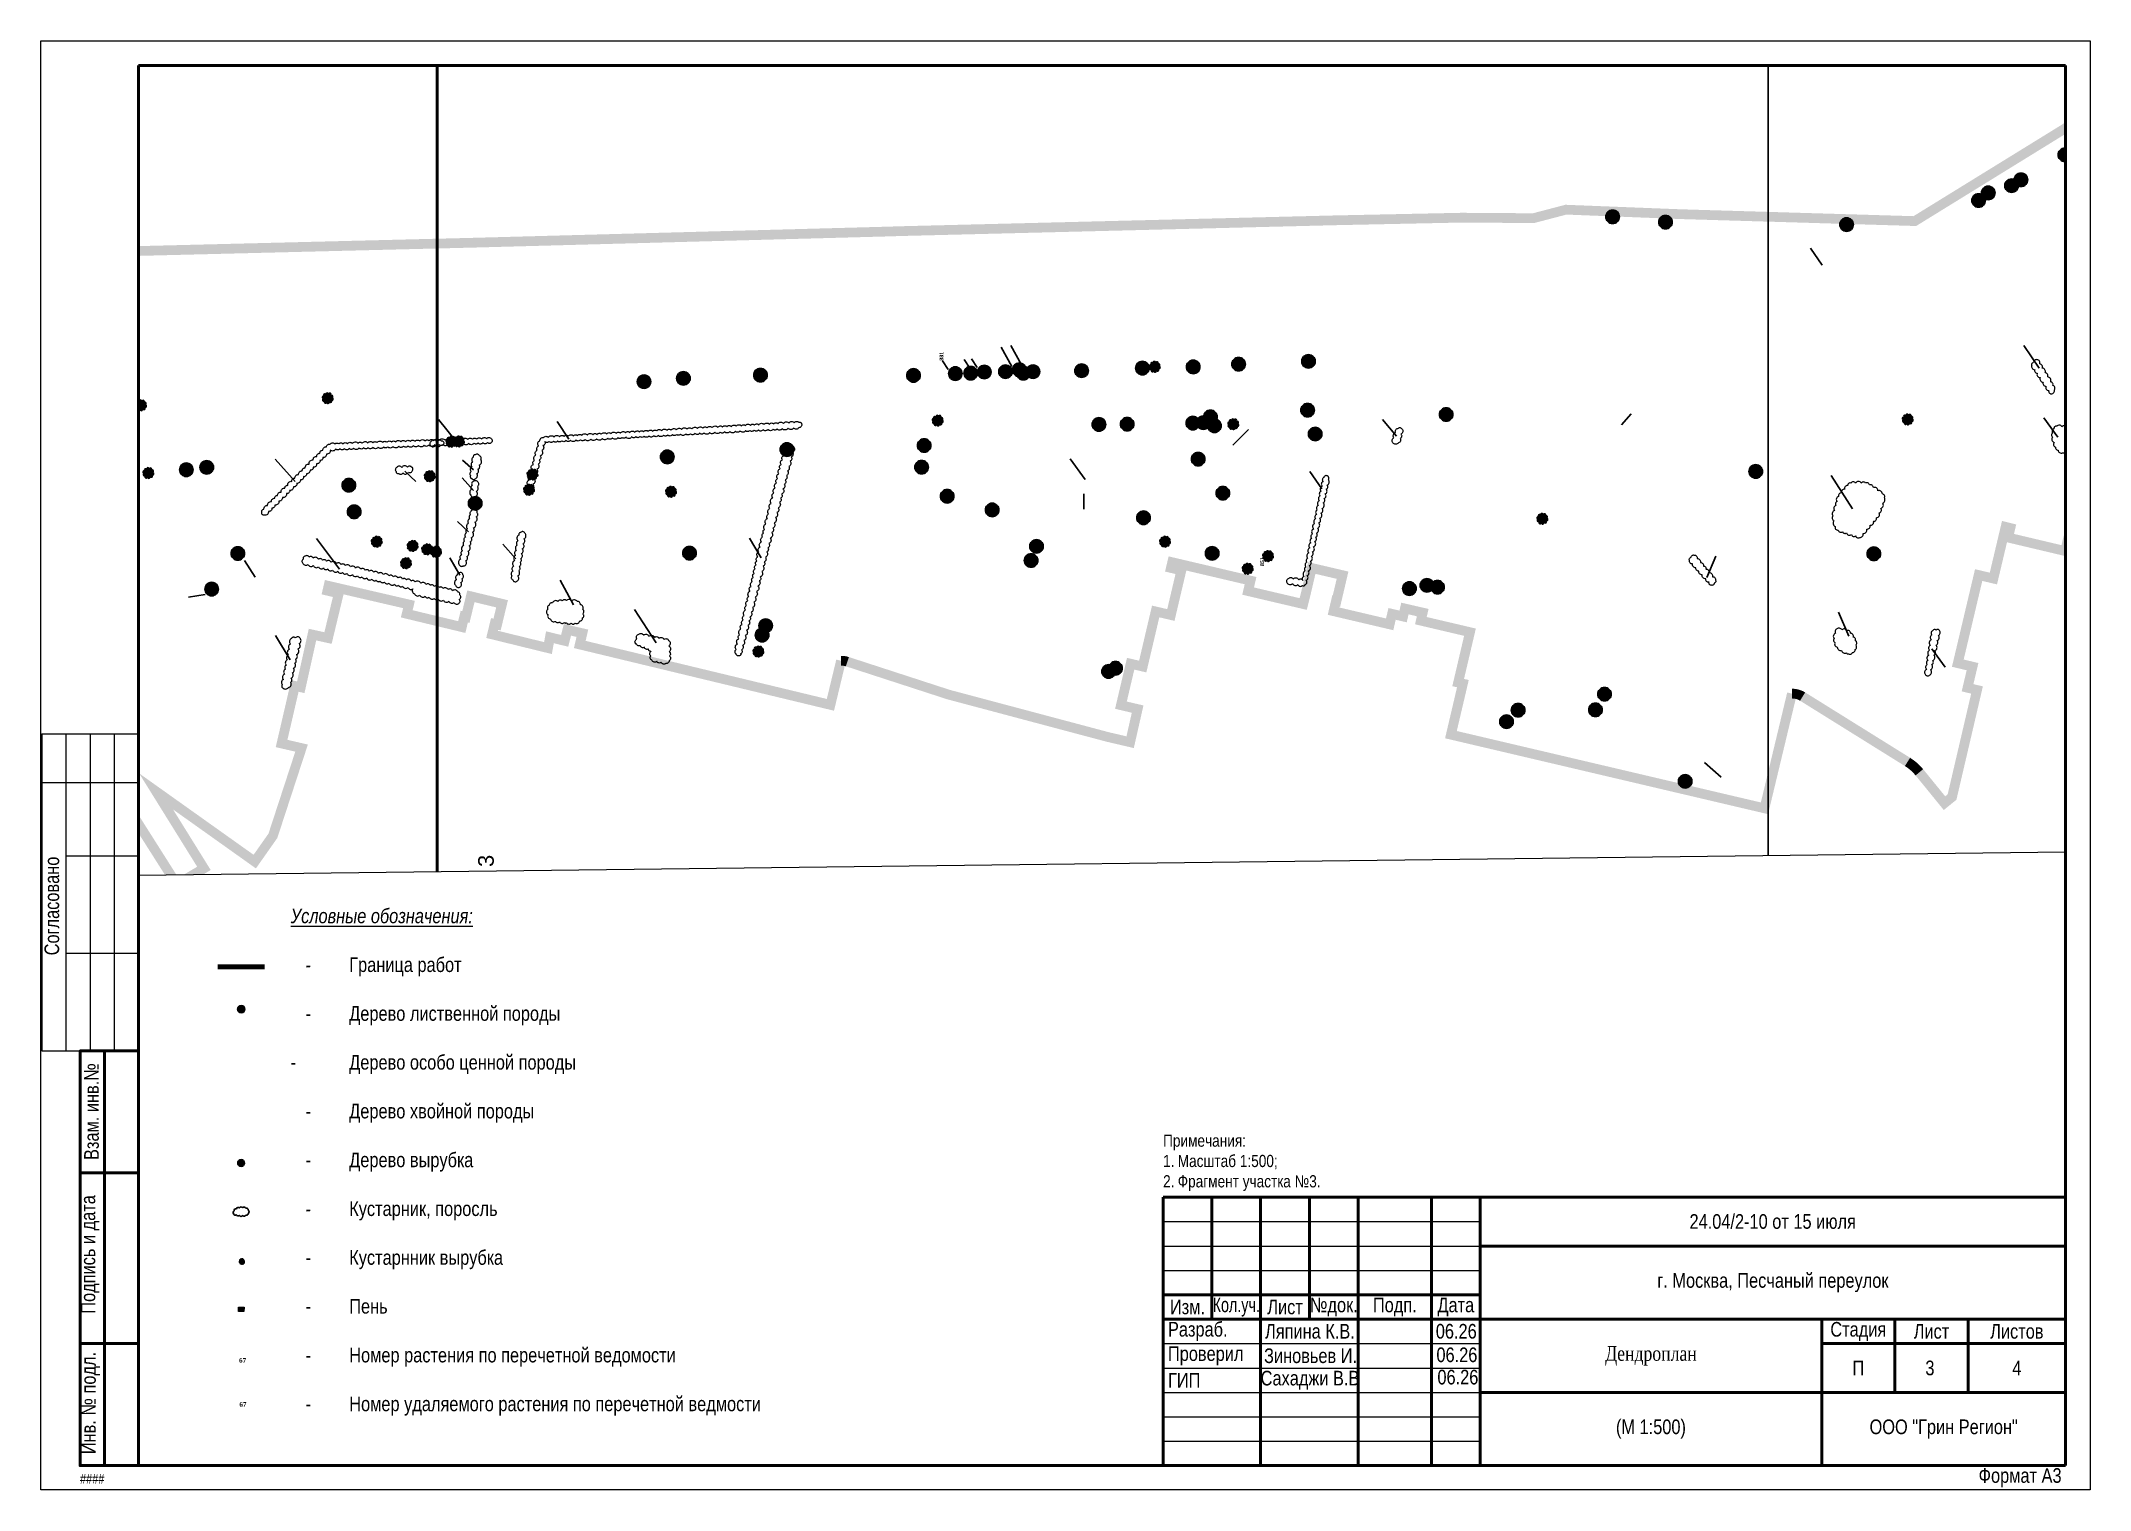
# Paper-space layout 'Дендроплан - 3 А3' of a CAD drawing. Header units: metres, sheet in millimetres. Extents: x -5 to 415, y -18 to 279.
# The model-space entities are those that its viewports show. They can reach past a viewport. Long polylines and large blocks are cut down to what shows.
import ezdxf
from ezdxf.enums import TextEntityAlignment as Align

# ---------------------------------------------------------------- set-up
doc = ezdxf.new("R2010")
doc.units = ezdxf.units.M
doc.header["$MEASUREMENT"] = 0
doc.linetypes.add('482 Границы районов', pattern=[5, 3, -1, 0, -1])
doc.layers.add('!!!_1. Дендра_Аварийка_Номера_выноски', color=20, linetype='Continuous', lineweight=40)
doc.layers.add('_AC-_РАМКИ', color=250, linetype='Continuous', lineweight=50)
for name, color, linetype in [('!!!_1. Дендра_выноски_сохранить', 7, 'Continuous'), ('!!!_Условные обозначения на ЛИСТ', 7, 'Continuous'), ('0 Участки плана', 170, 'Continuous'), ('04 Дендроплан (растения)', 7, 'Continuous'), ('04 Дендроплан (существующие растения)', 7, 'Continuous'), ('04 Дендроплан (удаление)', 240, 'Continuous'), ('04 План (существующие кустарники)', 7, 'Continuous'), ('50 Дендроплан - Деревья вырубаемые', 7, 'Continuous'), ('52 Проектируемые деревья', 7, 'Continuous')]:
    doc.layers.add(name, color=color, linetype=linetype)
doc.layers.get('50 Дендроплан - Деревья вырубаемые').off()
doc.styles.add('_АС-ТЕКСТ(1-1)', font='arial.ttf', dxfattribs={"width": 0.8})
doc.styles.get("Standard").update_dxf_attribs({"font": 'arial.ttf'})
doc.styles.add('style1', font='', dxfattribs={"height": 1})
doc.styles.get('style1').set_extended_font_data('Times New Roman Win95')

psp = doc.layouts.new('Дендроплан - 3 А3')

# ---------------------------------------------------------------- texts
at = {"layer": '!!!_Условные обозначения на ЛИСТ', "color": 250, "insert": (35.93, 7.77), "char_height": 0.2461, "width": 1.2543, "attachment_point": 7}
psp.add_mtext('{\\fTimes New Roman|b1|i0|c0|p18;\\H3.84013x;67}', dxfattribs=at)
at = {"layer": '!!!_Условные обозначения на ЛИСТ', "color": 20, "insert": (36, -1.26), "char_height": 0.2461, "width": 1.2543, "attachment_point": 7}
psp.add_mtext('{\\fTimes New Roman|b1|i0|c0|p18;\\H3.84013x;67}', dxfattribs=at)
at = {"ltscale": 4, "style": '_АС-ТЕКСТ(1-1)'}
for s, insert, char_height, width, attachment_point in [('\\pxql;{\\fArial|b0|i1|c204|p34;\\LУсловные обозначения:\\P\\pq*;}\\P\\pi-3,l4,ql,t4;{\\fArial|b0|i1|c204|p34;-\t}Граница работ\\P\\pi0,l0,tz;\\P\\pi-3,l4,t4;{\\fArial|b0|i1|c204|p34;-\t}Дерево лиственной породы\\P\\pi0,l0,tz;\\P-\tДерево особо ценной породы \\P\\P\\pi-3,l4,t4;{\\fArial|b0|i1|c204|p34;-\t}Дерево хвойной породы\\P\\pi0,l0,tz;\\P\\pi-3,l4,t4;{\\fArial|b0|i1|c204|p34;-\t}Дерево вырубка\\P\\pi0,l0,tz;\\P\\pi-3,l4,t4;{\\fArial|b0|i1|c204|p34;-\t}Кустарник, поросль\\P\\pi0,l0,tz;\\P\\pi-3,l4,t4;{\\fArial|b0|i1|c204|p34;-\t}Кустарнник вырубка\\P\\pi0,l0,tz;\\P\\pi-3,l4,t4;{\\fArial|b0|i1|c204|p34;-\t}Пень\\P\\pi0,l0,q*,tz;\\P\\pi-3,l4,ql,t4;{\\fArial|b0|i1|c204|p34;-\t}Номер растения по перечетной ведомости\\P\\pi0,l0,tz;\\P\\pi-3,l4,t4;{\\fArial|b0|i1|c204|p34;-\t}Номер удаляемого растения по перечетной ведмости', (106.51, 48.9), 3, 119.9987, 5), ('24.04/2-10 от 15 июля', (350.29, 36.71), 3, 119.9987, 5), ('г. Москва, Песчаный переулок', (350.33, 24.19), 3, 119.9987, 5), ('Ляпина К.В.', (246.23, 14.21), 3, 20, 4), ('06.26', (281.23, 14.21), 3, 20, 4), ('Зиновьев И.', (246.03, 9.19), 3, 23.5835, 4), ('06.26', (281.36, 9.38), 3, 20, 4), ('{\\fTimes New Roman|b0|i0|c204|p18;Дендроплан}', (325.33, 9.19), 3, 70, 5), ('Сахаджи В.В', (245.33, 4.19), 3, 22.2605, 4), ('06.26', (281.56, 4.81), 3, 20, 4), ('П', (367.83, 6.69), 3, 15, 5), ('(М 1:500)', (325.33, -5.81), 3, 70, 5), ('ООО "Грин Регион"', (385.33, -5.81), 3, 49.9987, 5), ('####', (3.33, -16.02), 2, 22.4698, 4)]:
    psp.add_mtext(s, dxfattribs=dict(at, insert=insert, char_height=char_height, width=width, attachment_point=attachment_point))
at = {"layer": '_AC-_РАМКИ', "color": 7, "lineweight": 15, "char_height": 3, "attachment_point": 5, "rotation": 90, "style": '_АС-ТЕКСТ(1-1)'}
for s, insert, width in [('Согласовано', (-2.43, 101.39), 20.6136), ('Взам. инв.№', (5.7, 59.25), 20.6136), ('Подпись и дата ', (5.38, 29.97), 33.9644), ('Инв. № подл. ', (5.48, -0.49), 29.5417)]:
    psp.add_mtext(s, dxfattribs=dict(at, insert=insert, width=width))
at = {"layer": '_AC-_РАМКИ', "style": '_АС-ТЕКСТ(1-1)'}
for s, insert, char_height, width, attachment_point in [('Примечания:\\P\\pxi-3,l3,t1.2,3;1.\tМасштаб 1:500;\\P2.\tФрагмент участка №3.', (225.33, 42.96), 2.5, 183.914, 7), ('3', (382.51, 6.69), 3, 19.9987, 5), ('4', (400.33, 6.69), 3, 19.9987, 5)]:
    psp.add_mtext(s, dxfattribs=dict(at, insert=insert, char_height=char_height, width=width, attachment_point=attachment_point))
at = {"layer": '_AC-_РАМКИ', "color": 7, "lineweight": 15, "char_height": 3, "style": '_АС-ТЕКСТ(1-1)'}
for s, insert, width, attachment_point in [('{\\W0.7;Кол.уч.}', (240.33, 19.19), 10, 5), ('{\\W0.8;№док.}', (260.33, 19.19), 10, 5), ('Подп.', (272.83, 19.19), 15, 5), ('Дата', (285.33, 19.19), 10, 5), ('Изм.', (230.33, 19.19), 10, 5), ('{\\W0.8;Лист}', (250.33, 19.19), 10, 5), ('\\pi1;Разраб.', (225.33, 14.19), 20, 4), ('\\pi1;Проверил', (225.33, 9.19), 20, 4), ('\\pi0.99999;ГИП', (225.33, 4.19), 20, 4)]:
    psp.add_mtext(s, dxfattribs=dict(at, insert=insert, width=width, attachment_point=attachment_point))
at = {"layer": '_AC-_РАМКИ', "color": 7, "char_height": 3, "attachment_point": 5, "style": '_АС-ТЕКСТ(1-1)'}
for s, insert, width in [('Стадия', (367.83, 14.19), 15), ('Лист', (382.83, 14.19), 15), ('Листов', (400.33, 14.19), 19.9987), ('Формат А3', (400.99, -15.79), 24.3814)]:
    psp.add_mtext(s, dxfattribs=dict(at, insert=insert, width=width))

msp = doc.modelspace()

# ---------------------------------------------------------------- texts
at = {"layer": '!!!_1. Дендра_Аварийка_Номера_выноски', "color": 1, "true_color": 0xf11009, "char_height": 0.2, "width": 0.8733, "attachment_point": 7}
for s, insert in [('\\fTimes New Roman|i0|b1;\\H0.396956;804', (749.418, 14609.183)), ('{\\H1.9848x;\\fTimes New Roman|b1|i0|c0|p0;881}', (758.91, 14593.277)), ('\\fTimes New Roman|i0|b1;\\H0.396956;841', (739.996, 14570.368)), ('\\fTimes New Roman|i0|b1;\\H0.396956;851', (737.867, 14560.408)), ('\\fTimes New Roman|i0|b1;\\H0.396956;852', (738.554, 14559.804)), ('\\fTimes New Roman|i0|b1;\\H0.396956;679', (747.158, 14509.838)), ('{\\fTimes New Roman|b1|i0|c0|p18;\\H1.98478x;\\C1;985}', (772.465, 14500.441)), ('\\fTimes New Roman|i0|b1;\\H0.396956;918', (738.732, 14497.654))]:
    msp.add_mtext(s, dxfattribs=dict(at, insert=insert))
at = {"layer": '!!!_Условные обозначения на ЛИСТ', "lineweight": 30, "ltscale": 0.5, "char_height": 1.6, "width": 48.11536, "attachment_point": 1}
for s, insert in [('{\\C155;ФРАГМЕНТ 3}', (694.188, 14640.962)), ('{\\C155;ФРАГМЕНТ 4}', (694.188, 14504.629))]:
    msp.add_mtext(s, dxfattribs=dict(at, insert=insert))

# ---------------------------------------------------------------- blocks, each defined once
blk = doc.blocks.new('_s1')
at = {"true_color": 0xffffff}
blk.add_hatch(color=7, dxfattribs=at).paths.add_polyline_path([(-0.65, 0, 1), (0.65, 0, 1)])
at = {"lineweight": 30}
blk.add_circle((0, 0), 0.739, dxfattribs=at)
at = {"color": 0, "lineweight": 35}
blk.add_circle((0, 0), 0.649, dxfattribs=at)
at = {"style": 'style1', "flags": 1}
blk.add_attdef('ХАР.ТОЧКА', text='', height=1.76, dxfattribs=at).set_placement((-0.05, 2.47), align=Align.MIDDLE_CENTER)
blk = doc.blocks.new('Из_буфера27067')
h = blk.add_hatch(color=250)
h.dxf.hatch_style = 1
h.paths.add_polyline_path([(-0.57, -0.43), (-0.57, 0.44), (0.57, 0.44), (0.56, -0.44)])
at = {"color": 250}
blk.add_lwpolyline([(0.56, -0.44), (-0.57, -0.43), (-0.57, 0.44), (0.57, 0.44)], close=True, dxfattribs=at)
blk = doc.blocks.new('A$Cb4aaf1f0')
at = {"layer": '04 Дендроплан (удаление)'}
h = blk.add_hatch(color=0, dxfattribs=at)
h.dxf.hatch_style = 1
h.paths.add_polyline_path([(0.39, 0.18), (0.39, 0.18), (0.44, 0.24), (0.44, 0.32), (0.4, 0.39), (0.33, 0.42), (0.25, 0.41), (0.19, 0.37), (0.22, 0.43), (0.21, 0.49), (0.18, 0.54), (0.12, 0.57), (0.06, 0.57), (0.01, 0.54), (-0.03, 0.49), (-0.03, 0.43), (-0.06, 0.49), (-0.12, 0.53), (-0.19, 0.54), (-0.25, 0.51), (-0.29, 0.46), (-0.3, 0.39), (-0.28, 0.33), (-0.34, 0.36), (-0.41, 0.37), (-0.47, 0.33), (-0.51, 0.27), (-0.51, 0.2), (-0.48, 0.14), (-0.42, 0.1), (-0.5, 0.08), (-0.54, 0.02), (-0.55, -0.06), (-0.52, -0.13), (-0.46, -0.17), (-0.38, -0.17), (-0.43, -0.23), (-0.44, -0.31), (-0.41, -0.38), (-0.35, -0.42), (-0.27, -0.42), (-0.2, -0.38), (-0.21, -0.45), (-0.19, -0.52), (-0.13, -0.56), (-0.06, -0.57), (0, -0.55), (0.05, -0.49), (0.06, -0.43), (0.09, -0.49), (0.15, -0.52), (0.22, -0.53), (0.28, -0.5), (0.32, -0.44), (0.32, -0.36), (0.3, -0.31), (0.35, -0.34), (0.41, -0.35), (0.47, -0.33), (0.51, -0.28), (0.52, -0.22), (0.51, -0.16), (0.46, -0.12), (0.4, -0.1), (0.48, -0.08), (0.53, -0.03), (0.55, 0.04), (0.53, 0.12), (0.47, 0.17)])
at = {"layer": '04 Дендроплан (удаление)', "flags": 128}
blk.add_lwpolyline([(0.39, 0.18), (0.39, 0.18), (0.44, 0.24), (0.44, 0.32), (0.4, 0.39), (0.33, 0.42), (0.25, 0.41), (0.19, 0.37), (0.22, 0.43), (0.21, 0.49), (0.18, 0.54), (0.12, 0.57), (0.06, 0.57), (0.01, 0.54), (-0.03, 0.49), (-0.03, 0.43), (-0.06, 0.49), (-0.12, 0.53), (-0.19, 0.54), (-0.25, 0.51), (-0.29, 0.46), (-0.3, 0.39), (-0.28, 0.33), (-0.34, 0.36), (-0.41, 0.37), (-0.47, 0.33), (-0.51, 0.27), (-0.51, 0.2), (-0.48, 0.14), (-0.42, 0.1), (-0.5, 0.08), (-0.54, 0.02), (-0.55, -0.06), (-0.52, -0.13), (-0.46, -0.17), (-0.38, -0.17), (-0.43, -0.23), (-0.44, -0.31), (-0.41, -0.38), (-0.35, -0.42), (-0.27, -0.42), (-0.2, -0.38), (-0.21, -0.45), (-0.19, -0.52), (-0.13, -0.56), (-0.06, -0.57), (0, -0.55), (0.05, -0.49), (0.06, -0.43), (0.09, -0.49), (0.15, -0.52), (0.22, -0.53), (0.28, -0.5), (0.32, -0.44), (0.32, -0.36), (0.3, -0.31), (0.35, -0.34), (0.41, -0.35), (0.47, -0.33), (0.51, -0.28), (0.52, -0.22), (0.51, -0.16), (0.46, -0.12), (0.4, -0.1), (0.48, -0.08), (0.53, -0.03), (0.55, 0.04), (0.53, 0.12), (0.47, 0.17)], close=True, dxfattribs=at)
blk = doc.blocks.new('A$C442D7FB9')
at = {"layer": '04 Дендроплан (удаление)', "lineweight": 30}
h = blk.add_hatch(color=0, dxfattribs=at)
h.dxf.hatch_style = 1
edge = h.paths.add_edge_path()
edge.add_arc((0, 0), 0.5, 0, 360)
at = {"layer": '04 Дендроплан (удаление)', "color": 0, "lineweight": 30}
blk.add_circle((0, 0), 0.5, dxfattribs=at)
blk = doc.blocks.new('A$Cdd4a775a')
at = {"layer": '04 Дендроплан (растения)', "lineweight": 0, "true_color": 0x000072}
h = blk.add_hatch(color=253, dxfattribs=at)
h.dxf.hatch_style = 1
h.set_gradient(color1=(62, 106, 81), color2=(152, 205, 170), rotation=120, tint=1, name='SPHERICAL')
edge = h.paths.add_edge_path()
edge.add_spline(control_points=[(-1.52, -0.04), (-1.52, -0.01), (-1.41, 0.01), (-1.49, 0.13), (-1.33, 0.11), (-1.34, 0.3), (-1.44, 0.26), (-1.54, 0.17), (-1.53, 0.35), (-1.45, 0.43), (-1.39, 0.37), (-1.32, 0.4), (-1.31, 0.45), (-1.29, 0.56), (-1.44, 0.49), (-1.39, 0.59), (-1.32, 0.65), (-1.28, 0.55), (-1.18, 0.59), (-1.2, 0.65), (-1.21, 0.73), (-1.32, 0.7), (-1.28, 0.78), (-1.23, 0.81), (-1.14, 0.83), (-1.2, 0.9), (-1.15, 0.96), (-1.06, 0.96), (-1.11, 1.04), (-1.11, 1.12), (-1.04, 1.15), (-0.94, 1.07), (-1.09, 1.16), (-1, 1.23), (-0.91, 1.19), (-0.83, 1.21), (-0.76, 1.25), (-0.8, 1.33), (-0.73, 1.4), (-0.64, 1.37), (-0.51, 1.38), (-0.52, 1.28), (-0.6, 1.26), (-0.58, 1.2), (-0.54, 1.15), (-0.47, 1.17), (-0.41, 1.16), (-0.36, 1.1), (-0.45, 1.09), (-0.51, 1.08), (-0.55, 1.02), (-0.53, 0.96), (-0.45, 0.95), (-0.39, 1.01), (-0.32, 0.95), (-0.28, 0.9), (-0.3, 0.84), (-0.38, 0.85), (-0.28, 0.76), (-0.21, 0.79), (-0.12, 0.84), (-0.03, 0.76), (-0.09, 0.7), (-0.11, 0.64), (-0.17, 0.62), (-0.14, 0.56), (-0.09, 0.54), (-0.02, 0.53), (0.04, 0.61), (0.12, 0.59), (0.23, 0.53), (0.13, 0.48), (0.15, 0.4), (0.21, 0.4), (0.29, 0.38), (0.31, 0.48), (0.4, 0.52), (0.43, 0.61), (0.41, 0.74), (0.31, 0.68), (0.25, 0.7), (0.2, 0.74), (0.21, 0.81), (0.28, 0.84), (0.35, 0.93), (0.27, 0.99), (0.21, 1.04), (0.1, 1.04), (0.08, 1.16), (-0.01, 1.11), (-0.06, 1.08), (-0.11, 1.06), (-0.14, 1.11), (-0.16, 1.16), (-0.1, 1.19), (-0.07, 1.28), (-0.18, 1.28), (-0.31, 1.29), (-0.25, 1.37), (-0.12, 1.43), (-0.27, 1.41), (-0.36, 1.45), (-0.27, 1.51), (-0.2, 1.56), (-0.11, 1.53), (-0.01, 1.49), (0.09, 1.6), (0.21, 1.54), (0.27, 1.43), (0.4, 1.48), (0.44, 1.3), (0.59, 1.35), (0.66, 1.44), (0.76, 1.36), (0.72, 1.27), (0.79, 1.23), (0.86, 1.26), (0.93, 1.16), (0.85, 1.12), (0.87, 1.05), (0.79, 1), (0.73, 1.08), (0.67, 1), (0.62, 1.08), (0.56, 0.98), (0.53, 0.91), (0.47, 0.71), (0.64, 0.81), (0.68, 0.89), (0.78, 0.93), (0.84, 0.81), (0.91, 0.96), (1.02, 0.94), (1.11, 0.97), (1.19, 0.89), (1.17, 0.78), (1.28, 0.78), (1.34, 0.7), (1.28, 0.61), (1.42, 0.54), (1.28, 0.45), (1.46, 0.5), (1.5, 0.31), (1.28, 0.26), (1.42, 0.2), (1.46, 0.15), (1.55, 0.16), (1.57, -0.01), (1.46, -0.05), (1.49, -0.16), (1.35, -0.16), (1.45, -0.22), (1.5, -0.29), (1.44, -0.39), (1.33, -0.42), (1.35, -0.52), (1.26, -0.57), (1.18, -0.46), (1.13, -0.3), (1.02, -0.36), (0.95, -0.35), (0.93, -0.27), (1.02, -0.28), (1.08, -0.25), (1.05, -0.13), (0.95, -0.2), (0.87, -0.13), (0.9, -0.04), (0.97, 0), (1.09, 0.03), (0.96, 0.14), (1.03, 0.25), (0.97, 0.33), (1, 0.41), (0.94, 0.47), (0.84, 0.5), (0.76, 0.42), (0.67, 0.5), (0.63, 0.41), (0.69, 0.36), (0.59, 0.24), (0.73, 0.29), (0.81, 0.31), (0.85, 0.23), (0.84, 0.16), (0.79, 0.1), (0.73, 0.15), (0.66, 0.17), (0.58, 0.11), (0.62, 0.03), (0.64, -0.06), (0.76, -0.03), (0.76, -0.13), (0.76, -0.19), (0.72, -0.28), (0.64, -0.14), (0.53, -0.26), (0.63, -0.31), (0.61, -0.4), (0.55, -0.46), (0.47, -0.44), (0.37, -0.38), (0.36, -0.53), (0.47, -0.52), (0.49, -0.62), (0.41, -0.65), (0.35, -0.65), (0.24, -0.62), (0.28, -0.76), (0.14, -0.78), (0.16, -0.89), (0.24, -0.91), (0.31, -0.93), (0.39, -0.91), (0.39, -0.81), (0.49, -0.75), (0.59, -0.78), (0.69, -0.7), (0.6, -0.59), (0.74, -0.68), (0.76, -0.57), (0.82, -0.49), (0.91, -0.55), (1, -0.54), (1.09, -0.57), (1.14, -0.67), (1.02, -0.71), (1.21, -0.66), (1.27, -0.72), (1.31, -0.8), (1.25, -0.87), (1.2, -0.96), (1.08, -0.95), (0.98, -1.03), (0.98, -1.14), (0.88, -1.22), (0.82, -1.16), (0.68, -1.11), (0.88, -1.08), (0.76, -1.02), (0.69, -1.01), (0.66, -1.09), (0.57, -1.05), (0.6, -1.15), (0.63, -1.22), (0.71, -1.17), (0.68, -1.29), (0.62, -1.35), (0.54, -1.33), (0.49, -1.28), (0.44, -1.38), (0.36, -1.38), (0.26, -1.35), (0.25, -1.42), (0.2, -1.47), (0.12, -1.43), (0.17, -1.35), (0.07, -1.39), (0.05, -1.3), (0.08, -1.23), (0.15, -1.24), (0.21, -1.21), (0.22, -1.13), (0.19, -1.04), (0.1, -1.04), (0.02, -1.03), (-0.02, -0.96), (-0.09, -0.91), (-0.16, -0.95), (-0.21, -1.06), (-0.26, -0.95), (-0.36, -0.99), (-0.32, -1.07), (-0.27, -1.12), (-0.18, -1.12), (-0.13, -1.17), (-0.06, -1.22), (-0.1, -1.29), (-0.12, -1.38), (-0.21, -1.32), (-0.26, -1.38), (-0.31, -1.43), (-0.38, -1.39), (-0.47, -1.4), (-0.48, -1.27), (-0.57, -1.33), (-0.65, -1.35), (-0.7, -1.25), (-0.8, -1.32), (-0.86, -1.25), (-0.88, -1.19), (-0.81, -1.12), (-0.94, -1.09), (-1.01, -1.08), (-1.09, -1.11), (-1.12, -1.03), (-1.02, -1), (-1.11, -0.92), (-1.24, -0.94), (-1.15, -0.83), (-1.34, -0.84), (-1.3, -0.72), (-1.35, -0.65), (-1.3, -0.56), (-1.39, -0.47), (-1.49, -0.48), (-1.53, -0.41), (-1.53, -0.35), (-1.48, -0.29), (-1.41, -0.35), (-1.36, -0.27), (-1.42, -0.21), (-1.49, -0.19), (-1.51, -0.13), (-1.54, -0.08), (-1.52, -0.05), (-1.52, -0.04)], knot_values=[0, 0, 0, 0, 0.144623, 0.231167, 0.368861, 0.533358, 0.626687, 0.740408, 0.935226, 1.031861, 1.128241, 1.198256, 1.294402, 1.368689, 1.507955, 1.574673, 1.679777, 1.79119, 1.883627, 1.959993, 2.039207, 2.131319, 2.201489, 2.277769, 2.379891, 2.45347, 2.54984, 2.629417, 2.713756, 2.836131, 2.877797, 2.974434, 3.098533, 3.174839, 3.310795, 3.448506, 3.489216, 3.62255, 3.689433, 3.833718, 3.988827, 4.05943, 4.152735, 4.217846, 4.281087, 4.383199, 4.466591, 4.525335, 4.60464, 4.706041, 4.777196, 4.850967, 4.941557, 5.035937, 5.13954, 5.219117, 5.28068, 5.339424, 5.435055, 5.564599, 5.681514, 5.792988, 5.892227, 5.976975, 6.036908, 6.095646, 6.173749, 6.252212, 6.380922, 6.484525, 6.602635, 6.692872, 6.777965, 6.844717, 6.928444, 7.02051, 7.167213, 7.282, 7.407383, 7.507264, 7.609206, 7.678412, 7.741177, 7.842553, 7.980652, 8.063007, 8.187574, 8.307662, 8.420868, 8.524456, 8.606097, 8.65359, 8.733663, 8.78115, 8.875736, 8.947733, 9.070923, 9.223371, 9.297752, 9.425798, 9.577891, 9.656402, 9.742281, 9.880076, 10.010368, 10.101704, 10.271449, 10.469408, 10.556507, 10.704089, 10.878467, 11.055291, 11.171089, 11.284149, 11.417731, 11.482645, 11.567427, 11.68373, 11.77169, 11.843492, 11.921933, 12.039354, 12.124248, 12.185085, 12.279334, 12.442083, 12.611011, 12.797738, 12.921046, 13.015017, 13.129765, 13.27535, 13.406716, 13.521304, 13.644281, 13.753137, 13.886642, 13.991763, 14.093139, 14.248215, 14.338926, 14.451134, 14.636917, 14.813923, 14.953979, 15.006047, 15.083831, 15.270441, 15.402543, 15.48891, 15.598301, 15.682028, 15.794092, 15.927518, 16.058446, 16.173604, 16.260996, 16.378012, 16.633999, 16.747204, 16.817387, 16.885538, 16.980265, 17.054418, 17.157369, 17.299589, 17.380857, 17.502298, 17.608515, 17.708493, 17.875073, 18.018008, 18.132164, 18.220812, 18.330672, 18.42764, 18.594846, 18.685597, 18.781631, 18.83834, 18.974753, 19.095535, 19.196942, 19.302834, 19.396624, 19.471771, 19.573189, 19.64865, 19.757506, 19.853667, 19.959896, 20.083661, 20.173311, 20.285247, 20.335982, 20.497146, 20.604648, 20.73546, 20.822811, 20.919446, 21.052361, 21.138111, 21.251311, 21.378508, 21.468801, 21.559641, 21.663684, 21.760796, 21.866457, 22.044178, 22.114637, 22.23047, 22.341438, 22.400666, 22.529106, 22.668332, 22.783263, 22.938439, 23.01956, 23.126312, 23.267144, 23.355432, 23.45979, 23.589203, 23.728577, 23.835857, 23.898351, 24.043906, 24.189962, 24.256212, 24.371649, 24.490581, 24.67199, 24.766696, 24.956099, 25.083087, 25.169948, 25.292933, 25.419422, 25.526836, 25.615518, 25.691414, 25.778638, 25.869312, 25.961297, 26.024928, 26.121298, 26.263466, 26.360434, 26.407027, 26.517617, 26.650303, 26.74818, 26.826653, 26.905094, 26.978885, 27.046871, 27.126191, 27.241376, 27.314599, 27.389769, 27.472839, 27.551312, 27.683547, 27.788448, 27.871841, 27.999501, 28.077604, 28.175679, 28.291585, 28.394565, 28.492933, 28.567087, 28.697918, 28.77954, 28.894137, 28.975271, 29.07451, 29.169691, 29.264917, 29.370694, 29.435998, 29.525045, 29.645134, 29.756428, 29.862319, 29.956635, 30.074745, 30.200153, 30.306664, 30.366297, 30.449133, 30.570729, 30.713328, 30.79014, 30.852634, 30.945669, 31.037541, 31.189615, 31.243213, 31.410359, 31.536232, 31.621622, 31.733558, 31.886269, 32.00739, 32.09115, 32.172123, 32.250875, 32.347965, 32.418568, 32.512539, 32.612542, 32.705135, 32.769699, 32.813194, 32.813194, 32.813194, 32.813194], degree=3, periodic=0)
edge = h.paths.add_edge_path(flags=16)
edge.add_spline(control_points=[(-0.83, -0.89), (-0.85, -0.86), (-0.88, -0.81), (-0.92, -0.73), (-0.91, -0.62), (-0.82, -0.64), (-0.77, -0.58), (-0.72, -0.49), (-0.85, -0.49), (-0.95, -0.53), (-0.99, -0.44), (-1.03, -0.36), (-0.95, -0.32), (-0.89, -0.31), (-0.82, -0.36), (-0.76, -0.22), (-0.88, -0.21), (-0.96, -0.13), (-0.88, -0.07), (-0.87, 0.06), (-1.05, 0.03), (-1.01, 0.15), (-1, 0.29), (-0.89, 0.19), (-0.83, 0.25), (-0.79, 0.34), (-0.89, 0.39), (-0.88, 0.49), (-0.78, 0.48), (-0.72, 0.51), (-0.62, 0.56), (-0.61, 0.46), (-0.57, 0.4), (-0.5, 0.37), (-0.47, 0.26), (-0.38, 0.29), (-0.29, 0.31), (-0.22, 0.26), (-0.18, 0.19), (-0.22, 0.15), (-0.22, 0.06), (-0.33, 0.12), (-0.41, 0.06), (-0.37, 0.01), (-0.38, -0.06), (-0.29, -0.07), (-0.22, -0.03), (-0.16, -0.08), (-0.12, -0.17), (-0.23, -0.16), (-0.31, -0.16), (-0.32, -0.24), (-0.3, -0.3), (-0.26, -0.36), (-0.16, -0.34), (-0.16, -0.44), (-0.17, -0.51), (-0.2, -0.58), (-0.26, -0.63), (-0.34, -0.55), (-0.37, -0.67), (-0.42, -0.71), (-0.45, -0.79), (-0.53, -0.76), (-0.62, -0.73), (-0.63, -0.83), (-0.57, -0.87), (-0.59, -0.92), (-0.64, -0.96), (-0.71, -0.95), (-0.77, -0.92), (-0.81, -0.9), (-0.83, -0.89)], knot_values=[0, 0, 0, 0, 0.119147, 0.244704, 0.355195, 0.456841, 0.525213, 0.64652, 0.761794, 0.906015, 0.999107, 1.102214, 1.21292, 1.287506, 1.35766, 1.479239, 1.62773, 1.713089, 1.858081, 1.936445, 2.136108, 2.227757, 2.383509, 2.506371, 2.592801, 2.687321, 2.856666, 2.919037, 3.017629, 3.155387, 3.246677, 3.353704, 3.442539, 3.52579, 3.669986, 3.756325, 3.869148, 4.011227, 4.081037, 4.138722, 4.206699, 4.365743, 4.440415, 4.505889, 4.585073, 4.671725, 4.788569, 4.878809, 4.948708, 5.073582, 5.166391, 5.253695, 5.327262, 5.415765, 5.519566, 5.621336, 5.725491, 5.831081, 5.911981, 6.005594, 6.125346, 6.227321, 6.306075, 6.391977, 6.508685, 6.596002, 6.686109, 6.737432, 6.809051, 6.915906, 7.005912, 7.085383, 7.085383, 7.085383, 7.085383], degree=3, periodic=0)
at = {"layer": '04 Дендроплан (растения)', "lineweight": 0}
for p, q in [((-0.92, 0.08, 161.69), (-1.03, 0.08, 161.69)), ((-0.73, 0.09, 161.69), (-0.92, 0.08, 161.69)), ((-0.74, 0.38, 161.69), (-0.88, 0.43, 161.69)), ((-0.81, 0.22, 161.69), (-0.84, 0.24, 161.69)), ((-0.69, 0.14, 161.69), (-0.81, 0.22, 161.69)), ((-0.66, 0.36, 161.69), (-0.75, 0.5, 161.69)), ((-0.66, 0.35, 161.69), (-0.74, 0.38, 161.69)), ((-0.57, 0.09, 161.69), (-0.73, 0.09, 161.69)), ((-0.66, 0.03, 161.69), (-0.71, -0.02, 161.69)), ((-0.57, 0.09, 161.69), (-0.69, 0.14, 161.69)), ((-0.62, 0.28, 161.69), (-0.66, 0.36, 161.69)), ((-0.57, 0.09, 161.69), (-0.66, 0.03, 161.69)), ((-0.56, 0.18, 161.69), (-0.62, 0.28, 161.69)), ((-0.39, 0.06, 161.69), (-0.57, 0.09, 161.69)), ((-0.56, 1.27, 161.69), (-0.46, 1.21, 161.69)), ((-0.48, 0.12, 161.69), (-0.56, 0.18, 161.69)), ((-0.29, 1.04, 161.69), (-0.54, 1.03, 161.69)), ((-0.38, 0.08, 161.69), (-0.48, 0.12, 161.69)), ((-0.46, 1.21, 161.69), (-0.35, 1.12, 161.69)), ((-0.35, 1.12, 161.69), (-0.25, 0.99, 161.69)), ((-0.25, 0.99, 161.69), (-0.14, 0.82, 161.69)), ((-0.2, 1.2, 161.69), (-0.22, 1.28, 161.69)), ((-0.2, 1.17, 161.69), (-0.08, 1.25, 161.69)), ((-0.2, 1.12, 161.69), (-0.2, 1.2, 161.69)), ((-0.17, 0.96, 161.69), (-0.2, 1.12, 161.69)), ((-0.14, 0.82, 161.69), (-0.17, 0.96, 161.69)), ((-0.11, 1.07, 161.69), (-0.09, 0.99, 161.69)), ((-0.09, 0.99, 161.69), (-0.05, 0.87, 161.69)), ((-0.05, 0.87, 161.69), (0.01, 0.72, 161.69)), ((0.02, 0.96, 161.69), (-0.04, 1.09, 161.69)), ((-0.02, 0.54, 161.69), (0.05, 0.64, 161.69)), ((-0.02, 0.54, 161.69), (0, 0.64, 161.69)), ((0, 0.64, 161.69), (0.01, 0.72, 161.69)), ((0.01, 0.72, 161.69), (0.03, 0.83, 161.69)), ((0.02, 0.97, 161.69), (0.03, 1.04, 161.69)), ((0.05, 0.89, 161.69), (0.02, 0.96, 161.69)), ((0.03, 1.04, 161.69), (0.08, 1.12, 161.69)), ((0.03, 0.83, 161.69), (0.07, 0.93, 161.69)), ((0.05, 0.64, 161.69), (0.12, 0.74, 161.69)), ((0.07, 0.93, 161.69), (0.15, 1.04, 161.69)), ((0.12, 0.74, 161.69), (0.14, 0.79, 161.69)), ((0.12, 0.74, 161.69), (0.21, 0.77, 161.69)), ((0.14, 0.79, 161.69), (0.17, 0.85, 161.69)), ((0.16, 0.41, 161.69), (0.22, 0.47, 161.69)), ((0.17, 0.85, 161.69), (0.24, 0.9, 161.69)), ((0.19, 0.53, 161.69), (0.25, 0.53, 161.69)), ((0.22, 0.47, 161.69), (0.25, 0.53, 161.69)), ((0.24, 0.9, 161.69), (0.27, 0.99, 161.69)), ((0.25, 0.53, 161.69), (0.32, 0.59, 161.69)), ((0.26, 0.61, 161.69), (0.26, 0.7, 161.69)), ((0.27, 0.54, 161.69), (0.26, 0.61, 161.69)), ((0.32, 0.59, 161.69), (0.37, 0.71, 161.69)), ((0.61, 0.06, 161.69), (0.7, 0.07, 161.69)), ((0.7, 0.07, 161.69), (0.8, 0.01, 161.69)), ((0.73, 0.05, 161.69), (0.79, 0.12, 161.69)), ((0.89, 0.08, 161.69), (0.79, 0.12, 161.69)), ((0.8, 0.01, 161.69), (0.86, -0.02, 161.69)), ((0.84, 0.19, 161.69), (0.89, 0.24, 161.69)), ((0.89, 0.08, 161.69), (0.84, 0, 161.69)), ((0.89, 0.24, 161.69), (0.93, 0.47, 161.69)), ((1, 0.15, 161.69), (0.89, 0.08, 161.69)), ((0.9, 0.29, 161.69), (0.99, 0.35, 161.69)), ((-0.8, -0.38, 161.69), (-0.98, -0.46, 161.69)), ((-0.8, -0.06, 161.69), (-0.93, -0.14, 161.69)), ((-0.77, -0.13, 161.69), (-0.9, -0.07, 161.69)), ((-0.81, -0.78, 161.69), (-0.87, -0.82, 161.69)), ((-0.74, -0.73, 161.69), (-0.81, -0.78, 161.69)), ((-0.71, -0.02, 161.69), (-0.8, -0.06, 161.69)), ((-0.72, -0.27, 161.69), (-0.8, -0.24, 161.69)), ((-0.7, -0.34, 161.69), (-0.8, -0.38, 161.69)), ((-0.74, -0.6, 161.69), (-0.8, -0.61, 161.69)), ((-0.72, -0.8, 161.69), (-0.8, -0.91, 161.69)), ((-0.59, -0.16, 161.69), (-0.77, -0.13, 161.69)), ((-0.65, -0.57, 161.69), (-0.74, -0.6, 161.69)), ((-0.69, -0.66, 161.69), (-0.74, -0.73, 161.69)), ((-0.62, -0.28, 161.69), (-0.72, -0.27, 161.69)), ((-0.66, -0.72, 161.69), (-0.72, -0.8, 161.69)), ((-0.62, -0.28, 161.69), (-0.7, -0.34, 161.69)), ((-0.66, -0.57, 161.69), (-0.69, -0.66, 161.69)), ((-0.63, -0.47, 161.69), (-0.66, -0.57, 161.69)), ((-0.59, -0.63, 161.69), (-0.66, -0.72, 161.69)), ((-0.54, -0.54, 161.69), (-0.65, -0.57, 161.69)), ((-0.61, -0.38, 161.69), (-0.63, -0.47, 161.69)), ((-0.5, -0.21, 161.69), (-0.62, -0.28, 161.69)), ((-0.55, -0.3, 161.69), (-0.62, -0.28, 161.69)), ((-0.62, -0.28, 161.69), (-0.61, -0.38, 161.69)), ((-0.38, -0.15, 161.69), (-0.59, -0.16, 161.69)), ((-0.54, -0.54, 161.69), (-0.59, -0.63, 161.69)), ((-0.48, -0.33, 161.69), (-0.55, -0.3, 161.69)), ((-0.42, -0.37, 161.69), (-0.54, -0.54, 161.69)), ((-0.38, -0.15, 161.69), (-0.5, -0.21, 161.69)), ((-0.5, -0.48, 161.69), (-0.48, -0.58, 161.69)), ((-0.48, -0.58, 161.69), (-0.49, -0.67, 161.69)), ((-0.49, -0.67, 161.69), (-0.49, -0.77, 161.69)), ((-0.42, -0.37, 161.69), (-0.48, -0.33, 161.69)), ((-0.3, -0.3, 161.69), (-0.42, -0.37, 161.69)), ((-0.15, -0.12, 161.69), (-0.38, -0.15, 161.69)), ((0.32, -0.73, 161.69), (0.25, -0.91, 161.69)), ((0.29, -0.64, 161.69), (0.32, -0.73, 161.69)), ((0.32, -0.73, 161.69), (0.38, -0.9, 161.69)), ((0.32, -0.73, 161.69), (0.38, -0.73, 161.69)), ((0.38, -0.73, 161.69), (0.43, -0.79, 161.69)), ((0.45, -0.64, 161.69), (0.47, -0.77, 161.69)), ((0.45, -0.64, 161.69), (0.53, -0.69, 161.69)), ((0.52, -0.45, 161.69), (0.6, -0.52, 161.69)), ((0.53, -0.69, 161.69), (0.66, -0.69, 161.69)), ((0.6, -0.52, 161.69), (0.77, -0.58, 161.69)), ((0.6, -0.52, 161.69), (0.63, -0.62, 161.69)), ((0.62, -0.35, 161.69), (0.77, -0.4, 161.69)), ((0.75, -0.19, 161.69), (0.85, -0.22, 161.69)), ((0.77, -0.4, 161.69), (0.83, -0.45, 161.69)), ((0.77, -0.4, 161.69), (0.89, -0.4, 161.69)), ((0.83, -0.45, 161.69), (0.88, -0.53, 161.69)), ((0.85, -0.22, 161.69), (0.91, -0.17, 161.69)), ((0.85, -0.22, 161.69), (0.95, -0.29, 161.69)), ((0.86, -0.02, 161.69), (0.91, -0.04, 161.69)), ((0.9, -0.41, 161.69), (0.96, -0.34, 161.69))]:
    blk.add_line(p, q, dxfattribs=at)
at = {"layer": '04 Дендроплан (растения)', "color": 79, "lineweight": 0, "true_color": 0x384020}
blk.add_line((0.89, -0.4, 161.69), (1.2, -0.48, 161.69), dxfattribs=at)
blk.add_open_spline([(-1.52, -0.04, 161.69), (-1.52, -0.01, 161.69), (-1.41, 0.01, 161.69), (-1.49, 0.13, 161.69), (-1.33, 0.11, 161.69), (-1.34, 0.3, 161.69), (-1.44, 0.26, 161.69), (-1.54, 0.17, 161.69), (-1.53, 0.35, 161.69), (-1.45, 0.43, 161.69), (-1.39, 0.37, 161.69), (-1.32, 0.4, 161.69), (-1.31, 0.45, 161.69), (-1.29, 0.56, 161.69), (-1.44, 0.49, 161.69), (-1.39, 0.59, 161.69), (-1.32, 0.65, 161.69), (-1.28, 0.55, 161.69), (-1.18, 0.59, 161.69), (-1.2, 0.65, 161.69), (-1.21, 0.73, 161.69), (-1.32, 0.7, 161.69), (-1.28, 0.78, 161.69), (-1.23, 0.81, 161.69), (-1.14, 0.83, 161.69), (-1.2, 0.9, 161.69), (-1.15, 0.96, 161.69), (-1.06, 0.96, 161.69), (-1.11, 1.04, 161.69), (-1.11, 1.12, 161.69), (-1.04, 1.15, 161.69), (-0.94, 1.07, 161.69), (-1.09, 1.16, 161.69), (-1, 1.23, 161.69), (-0.91, 1.19, 161.69), (-0.83, 1.21, 161.69), (-0.76, 1.25, 161.69), (-0.8, 1.33, 161.69), (-0.73, 1.4, 161.69), (-0.64, 1.37, 161.69), (-0.51, 1.38, 161.69), (-0.52, 1.28, 161.69), (-0.6, 1.26, 161.69), (-0.58, 1.2, 161.69), (-0.54, 1.15, 161.69), (-0.47, 1.17, 161.69), (-0.41, 1.16, 161.69), (-0.36, 1.1, 161.69), (-0.45, 1.09, 161.69), (-0.51, 1.08, 161.69), (-0.55, 1.02, 161.69), (-0.53, 0.96, 161.69), (-0.45, 0.95, 161.69), (-0.39, 1.01, 161.69), (-0.32, 0.95, 161.69), (-0.28, 0.9, 161.69), (-0.3, 0.84, 161.69), (-0.38, 0.85, 161.69), (-0.28, 0.76, 161.69), (-0.21, 0.79, 161.69), (-0.12, 0.84, 161.69), (-0.03, 0.76, 161.69), (-0.09, 0.7, 161.69), (-0.11, 0.64, 161.69), (-0.17, 0.62, 161.69), (-0.14, 0.56, 161.69), (-0.09, 0.54, 161.69), (-0.02, 0.53, 161.69), (0.04, 0.61, 161.69), (0.12, 0.59, 161.69), (0.23, 0.53, 161.69), (0.13, 0.48, 161.69), (0.15, 0.4, 161.69), (0.21, 0.4, 161.69), (0.29, 0.38, 161.69), (0.31, 0.48, 161.69), (0.4, 0.52, 161.69), (0.43, 0.61, 161.69), (0.41, 0.74, 161.69), (0.31, 0.68, 161.69), (0.25, 0.7, 161.69), (0.2, 0.74, 161.69), (0.21, 0.81, 161.69), (0.28, 0.84, 161.69), (0.35, 0.93, 161.69), (0.27, 0.99, 161.69), (0.21, 1.04, 161.69), (0.1, 1.04, 161.69), (0.08, 1.16, 161.69), (-0.01, 1.11, 161.69), (-0.06, 1.08, 161.69), (-0.11, 1.06, 161.69), (-0.14, 1.11, 161.69), (-0.16, 1.16, 161.69), (-0.1, 1.19, 161.69), (-0.07, 1.28, 161.69), (-0.18, 1.28, 161.69), (-0.31, 1.29, 161.69), (-0.25, 1.37, 161.69), (-0.12, 1.43, 161.69), (-0.27, 1.41, 161.69), (-0.36, 1.45, 161.69), (-0.27, 1.51, 161.69), (-0.2, 1.56, 161.69), (-0.11, 1.53, 161.69), (-0.01, 1.49, 161.69), (0.09, 1.6, 161.69), (0.21, 1.54, 161.69), (0.27, 1.43, 161.69), (0.4, 1.48, 161.69), (0.44, 1.3, 161.69), (0.59, 1.35, 161.69), (0.66, 1.44, 161.69), (0.76, 1.36, 161.69), (0.72, 1.27, 161.69), (0.79, 1.23, 161.69), (0.86, 1.26, 161.69), (0.93, 1.16, 161.69), (0.85, 1.12, 161.69), (0.87, 1.05, 161.69), (0.79, 1, 161.69), (0.73, 1.08, 161.69), (0.67, 1, 161.69), (0.62, 1.08, 161.69), (0.56, 0.98, 161.69), (0.53, 0.91, 161.69), (0.47, 0.71, 161.69), (0.64, 0.81, 161.69), (0.68, 0.89, 161.69), (0.78, 0.93, 161.69), (0.84, 0.81, 161.69), (0.91, 0.96, 161.69), (1.02, 0.94, 161.69), (1.11, 0.97, 161.69), (1.19, 0.89, 161.69), (1.17, 0.78, 161.69), (1.28, 0.78, 161.69), (1.34, 0.7, 161.69), (1.28, 0.61, 161.69), (1.42, 0.54, 161.69), (1.28, 0.45, 161.69), (1.46, 0.5, 161.69), (1.5, 0.31, 161.69), (1.28, 0.26, 161.69), (1.42, 0.2, 161.69), (1.46, 0.15, 161.69), (1.55, 0.16, 161.69), (1.57, -0.01, 161.69), (1.46, -0.05, 161.69), (1.49, -0.16, 161.69), (1.35, -0.16, 161.69), (1.45, -0.22, 161.69), (1.5, -0.29, 161.69), (1.44, -0.39, 161.69), (1.33, -0.42, 161.69), (1.35, -0.52, 161.69), (1.26, -0.57, 161.69), (1.18, -0.46, 161.69), (1.13, -0.3, 161.69), (1.02, -0.36, 161.69), (0.95, -0.35, 161.69), (0.93, -0.27, 161.69), (1.02, -0.28, 161.69), (1.08, -0.25, 161.69), (1.05, -0.13, 161.69), (0.95, -0.2, 161.69), (0.87, -0.13, 161.69), (0.9, -0.04, 161.69), (0.97, 0, 161.69), (1.09, 0.03, 161.69), (0.96, 0.14, 161.69), (1.03, 0.25, 161.69), (0.97, 0.33, 161.69), (1, 0.41, 161.69), (0.94, 0.47, 161.69), (0.84, 0.5, 161.69), (0.76, 0.42, 161.69), (0.67, 0.5, 161.69), (0.63, 0.41, 161.69), (0.69, 0.36, 161.69), (0.59, 0.24, 161.69), (0.73, 0.29, 161.69), (0.81, 0.31, 161.69), (0.85, 0.23, 161.69), (0.84, 0.16, 161.69), (0.79, 0.1, 161.69), (0.73, 0.15, 161.69), (0.66, 0.17, 161.69), (0.58, 0.11, 161.69), (0.62, 0.03, 161.69), (0.64, -0.06, 161.69), (0.76, -0.03, 161.69), (0.76, -0.13, 161.69), (0.76, -0.19, 161.69), (0.72, -0.28, 161.69), (0.64, -0.14, 161.69), (0.53, -0.26, 161.69), (0.63, -0.31, 161.69), (0.61, -0.4, 161.69), (0.55, -0.46, 161.69), (0.47, -0.44, 161.69), (0.37, -0.38, 161.69), (0.36, -0.53, 161.69), (0.47, -0.52, 161.69), (0.49, -0.62, 161.69), (0.41, -0.65, 161.69), (0.35, -0.65, 161.69), (0.24, -0.62, 161.69), (0.28, -0.76, 161.69), (0.14, -0.78, 161.69), (0.16, -0.89, 161.69), (0.24, -0.91, 161.69), (0.31, -0.93, 161.69), (0.39, -0.91, 161.69), (0.39, -0.81, 161.69), (0.49, -0.75, 161.69), (0.59, -0.78, 161.69), (0.69, -0.7, 161.69), (0.6, -0.59, 161.69), (0.74, -0.68, 161.69), (0.76, -0.57, 161.69), (0.82, -0.49, 161.69), (0.91, -0.55, 161.69), (1, -0.54, 161.69), (1.09, -0.57, 161.69), (1.14, -0.67, 161.69), (1.02, -0.71, 161.69), (1.21, -0.66, 161.69), (1.27, -0.72, 161.69), (1.31, -0.8, 161.69), (1.25, -0.87, 161.69), (1.2, -0.96, 161.69), (1.08, -0.95, 161.69), (0.98, -1.03, 161.69), (0.98, -1.14, 161.69), (0.88, -1.22, 161.69), (0.82, -1.16, 161.69), (0.68, -1.11, 161.69), (0.88, -1.08, 161.69), (0.76, -1.02, 161.69), (0.69, -1.01, 161.69), (0.66, -1.09, 161.69), (0.57, -1.05, 161.69), (0.6, -1.15, 161.69), (0.63, -1.22, 161.69), (0.71, -1.17, 161.69), (0.68, -1.29, 161.69), (0.62, -1.35, 161.69), (0.54, -1.33, 161.69), (0.49, -1.28, 161.69), (0.44, -1.38, 161.69), (0.36, -1.38, 161.69), (0.26, -1.35, 161.69), (0.25, -1.42, 161.69), (0.2, -1.47, 161.69), (0.12, -1.43, 161.69), (0.17, -1.35, 161.69), (0.07, -1.39, 161.69), (0.05, -1.3, 161.69), (0.08, -1.23, 161.69), (0.15, -1.24, 161.69), (0.21, -1.21, 161.69), (0.22, -1.13, 161.69), (0.19, -1.04, 161.69), (0.1, -1.04, 161.69), (0.02, -1.03, 161.69), (-0.02, -0.96, 161.69), (-0.09, -0.91, 161.69), (-0.16, -0.95, 161.69), (-0.21, -1.06, 161.69), (-0.26, -0.95, 161.69), (-0.36, -0.99, 161.69), (-0.32, -1.07, 161.69), (-0.27, -1.12, 161.69), (-0.18, -1.12, 161.69), (-0.13, -1.17, 161.69), (-0.06, -1.22, 161.69), (-0.1, -1.29, 161.69), (-0.12, -1.38, 161.69), (-0.21, -1.32, 161.69), (-0.26, -1.38, 161.69), (-0.31, -1.43, 161.69), (-0.38, -1.39, 161.69), (-0.47, -1.4, 161.69), (-0.48, -1.27, 161.69), (-0.57, -1.33, 161.69), (-0.65, -1.35, 161.69), (-0.7, -1.25, 161.69), (-0.8, -1.32, 161.69), (-0.86, -1.25, 161.69), (-0.88, -1.19, 161.69), (-0.81, -1.12, 161.69), (-0.94, -1.09, 161.69), (-1.01, -1.08, 161.69), (-1.09, -1.11, 161.69), (-1.12, -1.03, 161.69), (-1.02, -1, 161.69), (-1.11, -0.92, 161.69), (-1.24, -0.94, 161.69), (-1.15, -0.83, 161.69), (-1.34, -0.84, 161.69), (-1.3, -0.72, 161.69), (-1.35, -0.65, 161.69), (-1.3, -0.56, 161.69), (-1.39, -0.47, 161.69), (-1.49, -0.48, 161.69), (-1.53, -0.41, 161.69), (-1.53, -0.35, 161.69), (-1.48, -0.29, 161.69), (-1.41, -0.35, 161.69), (-1.36, -0.27, 161.69), (-1.42, -0.21, 161.69), (-1.49, -0.19, 161.69), (-1.51, -0.13, 161.69), (-1.54, -0.08, 161.69), (-1.52, -0.05, 161.69), (-1.52, -0.04, 161.69)], degree=3, knots=[0, 0, 0, 0, 0.144623, 0.231167, 0.368861, 0.533358, 0.626687, 0.740408, 0.935226, 1.031861, 1.128241, 1.198256, 1.294402, 1.368689, 1.507955, 1.574673, 1.679777, 1.79119, 1.883627, 1.959993, 2.039207, 2.131319, 2.201489, 2.277769, 2.379891, 2.45347, 2.54984, 2.629417, 2.713756, 2.836131, 2.877797, 2.974434, 3.098533, 3.174839, 3.310795, 3.448506, 3.489216, 3.62255, 3.689433, 3.833718, 3.988827, 4.05943, 4.152735, 4.217846, 4.281087, 4.383199, 4.466591, 4.525335, 4.60464, 4.706041, 4.777196, 4.850967, 4.941557, 5.035937, 5.13954, 5.219117, 5.28068, 5.339424, 5.435055, 5.564599, 5.681514, 5.792988, 5.892227, 5.976975, 6.036908, 6.095646, 6.173749, 6.252212, 6.380922, 6.484525, 6.602635, 6.692872, 6.777965, 6.844717, 6.928444, 7.02051, 7.167213, 7.282, 7.407383, 7.507264, 7.609206, 7.678412, 7.741177, 7.842553, 7.980652, 8.063007, 8.187574, 8.307662, 8.420868, 8.524456, 8.606097, 8.65359, 8.733663, 8.78115, 8.875736, 8.947733, 9.070923, 9.223371, 9.297752, 9.425798, 9.577891, 9.656402, 9.742281, 9.880076, 10.010368, 10.101704, 10.271449, 10.469408, 10.556507, 10.704089, 10.878467, 11.055291, 11.171089, 11.284149, 11.417731, 11.482645, 11.567427, 11.68373, 11.77169, 11.843492, 11.921933, 12.039354, 12.124248, 12.185085, 12.279334, 12.442083, 12.611011, 12.797738, 12.921046, 13.015017, 13.129765, 13.27535, 13.406716, 13.521304, 13.644281, 13.753137, 13.886642, 13.991763, 14.093139, 14.248215, 14.338926, 14.451134, 14.636917, 14.813923, 14.953979, 15.006047, 15.083831, 15.270441, 15.402543, 15.48891, 15.598301, 15.682028, 15.794092, 15.927518, 16.058446, 16.173604, 16.260996, 16.378012, 16.633999, 16.747204, 16.817387, 16.885538, 16.980265, 17.054418, 17.157369, 17.299589, 17.380857, 17.502298, 17.608515, 17.708493, 17.875073, 18.018008, 18.132164, 18.220812, 18.330672, 18.42764, 18.594846, 18.685597, 18.781631, 18.83834, 18.974753, 19.095535, 19.196942, 19.302834, 19.396624, 19.471771, 19.573189, 19.64865, 19.757506, 19.853667, 19.959896, 20.083661, 20.173311, 20.285247, 20.335982, 20.497146, 20.604648, 20.73546, 20.822811, 20.919446, 21.052361, 21.138111, 21.251311, 21.378508, 21.468801, 21.559641, 21.663684, 21.760796, 21.866457, 22.044178, 22.114637, 22.23047, 22.341438, 22.400666, 22.529106, 22.668332, 22.783263, 22.938439, 23.01956, 23.126312, 23.267144, 23.355432, 23.45979, 23.589203, 23.728577, 23.835857, 23.898351, 24.043906, 24.189962, 24.256212, 24.371649, 24.490581, 24.67199, 24.766696, 24.956099, 25.083087, 25.169948, 25.292933, 25.419422, 25.526836, 25.615518, 25.691414, 25.778638, 25.869312, 25.961297, 26.024928, 26.121298, 26.263466, 26.360434, 26.407027, 26.517617, 26.650303, 26.74818, 26.826653, 26.905094, 26.978885, 27.046871, 27.126191, 27.241376, 27.314599, 27.389769, 27.472839, 27.551312, 27.683547, 27.788448, 27.871841, 27.999501, 28.077604, 28.175679, 28.291585, 28.394565, 28.492933, 28.567087, 28.697918, 28.77954, 28.894137, 28.975271, 29.07451, 29.169691, 29.264917, 29.370694, 29.435998, 29.525045, 29.645134, 29.756428, 29.862319, 29.956635, 30.074745, 30.200153, 30.306664, 30.366297, 30.449133, 30.570729, 30.713328, 30.79014, 30.852634, 30.945669, 31.037541, 31.189615, 31.243213, 31.410359, 31.536232, 31.621622, 31.733558, 31.886269, 32.00739, 32.09115, 32.172123, 32.250875, 32.347965, 32.418568, 32.512539, 32.612542, 32.705135, 32.769699, 32.813194, 32.813194, 32.813194, 32.813194], dxfattribs=at)
at = {"layer": '04 Дендроплан (растения)', "lineweight": 0}
blk.add_open_spline([(-0.83, -0.89, 161.69), (-0.85, -0.86, 161.69), (-0.88, -0.81, 161.69), (-0.92, -0.73, 161.69), (-0.91, -0.62, 161.69), (-0.82, -0.64, 161.69), (-0.77, -0.58, 161.69), (-0.72, -0.49, 161.69), (-0.85, -0.49, 161.69), (-0.95, -0.53, 161.69), (-0.99, -0.44, 161.69), (-1.03, -0.36, 161.69), (-0.95, -0.32, 161.69), (-0.89, -0.31, 161.69), (-0.82, -0.36, 161.69), (-0.76, -0.22, 161.69), (-0.88, -0.21, 161.69), (-0.96, -0.13, 161.69), (-0.88, -0.07, 161.69), (-0.87, 0.06, 161.69), (-1.05, 0.03, 161.69), (-1.01, 0.15, 161.69), (-1, 0.29, 161.69), (-0.89, 0.19, 161.69), (-0.83, 0.25, 161.69), (-0.79, 0.34, 161.69), (-0.89, 0.39, 161.69), (-0.88, 0.49, 161.69), (-0.78, 0.48, 161.69), (-0.72, 0.51, 161.69), (-0.62, 0.56, 161.69), (-0.61, 0.46, 161.69), (-0.57, 0.4, 161.69), (-0.5, 0.37, 161.69), (-0.47, 0.26, 161.69), (-0.38, 0.29, 161.69), (-0.29, 0.31, 161.69), (-0.22, 0.26, 161.69), (-0.18, 0.19, 161.69), (-0.22, 0.15, 161.69), (-0.22, 0.06, 161.69), (-0.33, 0.12, 161.69), (-0.41, 0.06, 161.69), (-0.37, 0.01, 161.69), (-0.38, -0.06, 161.69), (-0.29, -0.07, 161.69), (-0.22, -0.03, 161.69), (-0.16, -0.08, 161.69), (-0.12, -0.17, 161.69), (-0.23, -0.16, 161.69), (-0.31, -0.16, 161.69), (-0.32, -0.24, 161.69), (-0.3, -0.3, 161.69), (-0.26, -0.36, 161.69), (-0.16, -0.34, 161.69), (-0.16, -0.44, 161.69), (-0.17, -0.51, 161.69), (-0.2, -0.58, 161.69), (-0.26, -0.63, 161.69), (-0.34, -0.55, 161.69), (-0.37, -0.67, 161.69), (-0.42, -0.71, 161.69), (-0.45, -0.79, 161.69), (-0.53, -0.76, 161.69), (-0.62, -0.73, 161.69), (-0.63, -0.83, 161.69), (-0.57, -0.87, 161.69), (-0.59, -0.92, 161.69), (-0.64, -0.96, 161.69), (-0.71, -0.95, 161.69), (-0.77, -0.92, 161.69), (-0.81, -0.9, 161.69), (-0.83, -0.89, 161.69)], degree=3, knots=[0, 0, 0, 0, 0.119147, 0.244704, 0.355195, 0.456841, 0.525213, 0.64652, 0.761794, 0.906015, 0.999107, 1.102214, 1.21292, 1.287506, 1.35766, 1.479239, 1.62773, 1.713089, 1.858081, 1.936445, 2.136108, 2.227757, 2.383509, 2.506371, 2.592801, 2.687321, 2.856666, 2.919037, 3.017629, 3.155387, 3.246677, 3.353704, 3.442539, 3.52579, 3.669986, 3.756325, 3.869148, 4.011227, 4.081037, 4.138722, 4.206699, 4.365743, 4.440415, 4.505889, 4.585073, 4.671725, 4.788569, 4.878809, 4.948708, 5.073582, 5.166391, 5.253695, 5.327262, 5.415765, 5.519566, 5.621336, 5.725491, 5.831081, 5.911981, 6.005594, 6.125346, 6.227321, 6.306075, 6.391977, 6.508685, 6.596002, 6.686109, 6.737432, 6.809051, 6.915906, 7.005912, 7.085383, 7.085383, 7.085383, 7.085383], dxfattribs=at)
blk = doc.blocks.new('A$Cd2c5afdf')
at = {"layer": '04 Дендроплан (существующие растения)', "color": 114}
for points, start_tangent, end_tangent in [([(-0.62, -0.32), (-0.63, -0.35), (-0.65, -0.37), (-0.68, -0.32), (-0.71, -0.29), (-0.75, -0.23), (-0.75, -0.18), (-0.7, -0.18), (-0.67, -0.15), (-0.68, -0.13), (-0.73, -0.14), (-0.73, -0.11), (-0.77, -0.05), (-0.74, -0.04), (-0.73, 0), (-0.75, 0.05), (-0.71, 0.07), (-0.64, 0.12), (-0.64, 0.12), (-0.65, 0.12), (-0.69, 0.09), (-0.72, 0.1), (-0.72, 0.12), (-0.67, 0.19), (-0.68, 0.27), (-0.67, 0.33), (-0.62, 0.34), (-0.56, 0.34), (-0.5, 0.37), (-0.46, 0.44), (-0.44, 0.47), (-0.39, 0.47), (-0.36, 0.45), (-0.39, 0.42), (-0.4, 0.37), (-0.4, 0.35), (-0.36, 0.37), (-0.28, 0.39), (-0.27, 0.38), (-0.24, 0.39), (-0.23, 0.41), (-0.25, 0.45), (-0.31, 0.46), (-0.28, 0.49), (-0.25, 0.53), (-0.26, 0.57), (-0.24, 0.61), (-0.2, 0.63), (-0.14, 0.64), (-0.13, 0.65), (-0.15, 0.66), (-0.14, 0.71), (-0.12, 0.76), (-0.08, 0.76), (-0.03, 0.75), (0.02, 0.78), (0.04, 0.8), (0.07, 0.8), (0.08, 0.78), (0.09, 0.74), (0.08, 0.71), (0.12, 0.7), (0.19, 0.7), (0.25, 0.68), (0.26, 0.69), (0.25, 0.7), (0.23, 0.73), (0.19, 0.75), (0.2, 0.75), (0.25, 0.76), (0.3, 0.73), (0.34, 0.73), (0.38, 0.72), (0.42, 0.7), (0.41, 0.67), (0.4, 0.63), (0.37, 0.62), (0.39, 0.6), (0.43, 0.55), (0.46, 0.53), (0.47, 0.49), (0.48, 0.5), (0.49, 0.53), (0.52, 0.49), (0.53, 0.44), (0.51, 0.4), (0.49, 0.38), (0.48, 0.36), (0.51, 0.32), (0.5, 0.27), (0.55, 0.32), (0.57, 0.29), (0.56, 0.25), (0.55, 0.19), (0.51, 0.15), (0.47, 0.14), (0.44, 0.11), (0.44, 0.08), (0.47, 0.07), (0.52, 0.07), (0.56, 0.06), (0.59, 0.06), (0.64, 0.01), (0.64, -0.03), (0.64, -0.07), (0.64, -0.11), (0.69, -0.08), (0.68, -0.12), (0.67, -0.15), (0.71, -0.17), (0.73, -0.21), (0.73, -0.24), (0.7, -0.25), (0.68, -0.29), (0.66, -0.3), (0.66, -0.33), (0.64, -0.37), (0.64, -0.42), (0.67, -0.45), (0.67, -0.48), (0.65, -0.53), (0.63, -0.56), (0.55, -0.57), (0.51, -0.61), (0.44, -0.65), (0.41, -0.66), (0.37, -0.66), (0.37, -0.6), (0.37, -0.57), (0.42, -0.57), (0.41, -0.59), (0.37, -0.63), (0.31, -0.68), (0.28, -0.7), (0.22, -0.71), (0.2, -0.69), (0.17, -0.67), (0.12, -0.66), (0.07, -0.65), (0.04, -0.65), (-0.02, -0.65), (-0.04, -0.63), (-0.04, -0.59), (-0.05, -0.53), (-0.01, -0.56), (-0.02, -0.49), (-0.04, -0.47), (-0.08, -0.48), (-0.1, -0.48), (-0.12, -0.43), (-0.14, -0.47), (-0.17, -0.48), (-0.17, -0.46), (-0.15, -0.42), (-0.14, -0.38), (-0.14, -0.34), (-0.17, -0.35), (-0.2, -0.35), (-0.23, -0.39), (-0.24, -0.42), (-0.26, -0.44), (-0.3, -0.44), (-0.33, -0.43), (-0.33, -0.41), (-0.32, -0.4), (-0.3, -0.38), (-0.31, -0.36), (-0.33, -0.36), (-0.36, -0.37), (-0.36, -0.4), (-0.38, -0.42), (-0.4, -0.42), (-0.43, -0.44), (-0.47, -0.43), (-0.5, -0.42), (-0.53, -0.4), (-0.55, -0.38), (-0.58, -0.34), (-0.62, -0.32)], (-0.978083, 0.208214), (-0.978083, 0.208214)), ([(-0.4, 0.28), (-0.44, 0.28), (-0.48, 0.28), (-0.49, 0.26), (-0.52, 0.21), (-0.52, 0.25), (-0.54, 0.29), (-0.56, 0.3), (-0.58, 0.29), (-0.58, 0.25), (-0.59, 0.22), (-0.6, 0.19), (-0.61, 0.15), (-0.62, 0.11), (-0.61, 0.09), (-0.59, 0.1), (-0.55, 0.1), (-0.53, 0.09), (-0.54, 0.06), (-0.56, 0.05), (-0.59, 0.04), (-0.59, 0.01), (-0.59, -0.01), (-0.62, 0), (-0.65, 0.01), (-0.68, 0.01), (-0.69, -0.02), (-0.68, -0.07), (-0.65, -0.1), (-0.63, -0.12), (-0.61, -0.12), (-0.58, -0.11), (-0.56, -0.09), (-0.54, -0.08), (-0.51, -0.1), (-0.49, -0.13), (-0.48, -0.16), (-0.47, -0.18), (-0.47, -0.19), (-0.5, -0.2), (-0.54, -0.22), (-0.55, -0.25), (-0.55, -0.29), (-0.53, -0.31), (-0.52, -0.33), (-0.49, -0.33), (-0.47, -0.35), (-0.44, -0.35), (-0.43, -0.36), (-0.4, -0.35), (-0.4, -0.32), (-0.41, -0.3), (-0.4, -0.28), (-0.38, -0.28), (-0.36, -0.29), (-0.34, -0.31), (-0.31, -0.3), (-0.31, -0.28), (-0.31, -0.26), (-0.29, -0.24), (-0.26, -0.25), (-0.25, -0.28), (-0.24, -0.3), (-0.22, -0.29), (-0.22, -0.26), (-0.22, -0.21), (-0.21, -0.17), (-0.18, -0.17), (-0.16, -0.19), (-0.16, -0.22), (-0.13, -0.24), (-0.12, -0.25), (-0.12, -0.29), (-0.1, -0.3), (-0.07, -0.29), (-0.04, -0.31), (-0.04, -0.33), (-0.05, -0.36), (-0.08, -0.41), (-0.08, -0.44), (-0.06, -0.45), (-0.04, -0.46), (-0.02, -0.48), (0.01, -0.47), (0.05, -0.47), (0.07, -0.49), (0.07, -0.52), (0.06, -0.54), (0.04, -0.57), (0.05, -0.59), (0.07, -0.6), (0.12, -0.61), (0.16, -0.61), (0.16, -0.63), (0.18, -0.61), (0.21, -0.58), (0.27, -0.58), (0.32, -0.58), (0.34, -0.56), (0.37, -0.52), (0.42, -0.49), (0.43, -0.47), (0.45, -0.44), (0.47, -0.44), (0.5, -0.45), (0.5, -0.48), (0.47, -0.52), (0.48, -0.54), (0.5, -0.5), (0.55, -0.48), (0.6, -0.45), (0.62, -0.42), (0.61, -0.39), (0.59, -0.35), (0.62, -0.33), (0.64, -0.32), (0.65, -0.29), (0.66, -0.25), (0.66, -0.2), (0.65, -0.17), (0.63, -0.15), (0.6, -0.17), (0.56, -0.17), (0.54, -0.16), (0.51, -0.13), (0.5, -0.1), (0.53, -0.09), (0.55, -0.11), (0.58, -0.13), (0.58, -0.08), (0.58, -0.04), (0.55, -0.01), (0.51, 0.01), (0.47, 0.02), (0.45, 0.03)], (-0.900669, 0.434505), (-0.965091, 0.261915)), ([(0.47, 0.15), (0.47, 0.18), (0.43, 0.2), (0.45, 0.23), (0.47, 0.26), (0.48, 0.3), (0.44, 0.31), (0.43, 0.35), (0.39, 0.35), (0.34, 0.34), (0.32, 0.37), (0.33, 0.4), (0.38, 0.44), (0.36, 0.47), (0.33, 0.52), (0.3, 0.53), (0.26, 0.49), (0.23, 0.49), (0.23, 0.51), (0.23, 0.58), (0.2, 0.61), (0.15, 0.63), (0.11, 0.62), (0.1, 0.6), (0.11, 0.56), (0.07, 0.56), (0.04, 0.58), (0.01, 0.57), (-0.01, 0.54), (-0.07, 0.54), (-0.06, 0.52), (-0.02, 0.5), (0.05, 0.48), (0.02, 0.44), (-0.02, 0.42), (-0.05, 0.4), (-0.07, 0.42), (-0.11, 0.4), (-0.14, 0.38), (-0.17, 0.38), (-0.21, 0.35), (-0.23, 0.32), (-0.23, 0.27), (-0.26, 0.29), (-0.27, 0.33), (-0.28, 0.36)], (0.359015, 0.933332), (0.017504, 0.999847)), ([(0.09, -0.45), (0.1, -0.5), (0.13, -0.51), (0.15, -0.55), (0.15, -0.58), (0.17, -0.52), (0.21, -0.5), (0.26, -0.49), (0.3, -0.47), (0.32, -0.47), (0.32, -0.4), (0.36, -0.41), (0.39, -0.42), (0.43, -0.41), (0.46, -0.4), (0.49, -0.36), (0.53, -0.33), (0.54, -0.3), (0.52, -0.27), (0.5, -0.24), (0.46, -0.26), (0.43, -0.25), (0.43, -0.2), (0.45, -0.14), (0.46, -0.11), (0.44, -0.08), (0.41, -0.05), (0.34, 0.01), (0.32, 0.04), (0.28, 0.08), (0.32, 0.08), (0.36, 0.11), (0.38, 0.14), (0.34, 0.18), (0.31, 0.19), (0.29, 0.25), (0.24, 0.24), (0.2, 0.25), (0.21, 0.3), (0.24, 0.35), (0.21, 0.39), (0.15, 0.43), (0.11, 0.42), (0.08, 0.38), (0.06, 0.36)], (0.290361, -0.956917), (-0.678805, -0.734319))]:
    blk.add_spline(points, degree=3, dxfattribs=dict(at, start_tangent=start_tangent, end_tangent=end_tangent))

# ---------------------------------------------------------------- linework, layer by layer
at = {"layer": '!!!_1. Дендра_выноски_сохранить', "lineweight": 30}
for points in [[(734.695, 14670.633), (734.944, 14668.925)], [(738.433, 14664.918), (736.739, 14663.804)], [(730.757, 14661.735), (728.274, 14660.221)], [(748.814, 14661.748), (746.522, 14659.725)], [(740.706, 14657.521), (737.558, 14655.158)], [(747.581, 14648.483), (746.526, 14647.345)], [(738.716, 14643.867), (736.936, 14642.854)], [(752.888, 14645.029), (750.587, 14643.196)], [(742.441, 14643.074), (741.386, 14641.936)], [(746.905, 14642.595), (745.611, 14641.425)], [(748.708, 14642.553), (747.717, 14641.425)], [(740.102, 14638.444), (738.619, 14637.093)], [(752.689, 14632.871), (750.872, 14631.655)], [(736.432, 14632.546), (733.905, 14631.174)], [(733.413, 14624.923), (729.999, 14622.719)], [(740.729, 14613.148), (738.707, 14611.941)], [(758.892, 14593.381), (758.011, 14592.806)], [(759.032, 14591.158), (758.152, 14590.583)], [(759.094, 14590.399), (758.213, 14589.824)], [(760.3, 14587.342), (758.318, 14586.26)], [(760.484, 14586.37), (758.502, 14585.287)], [(745.262, 14578.874), (743.683, 14578.883)], [(748.841, 14580.272), (746.748, 14578.746)], [(750.248, 14563.604), (751.872, 14562.007)], [(747.554, 14555.721), (745.775, 14554.488)], [(752.877, 14548.288), (751.162, 14546.857)], [(752.329, 14523.78), (753.471, 14522.789)], [(716.243, 14513.56), (717.75, 14515.273)], [(738.876, 14514.109), (736.709, 14515.022)], [(770.458, 14504.412), (768.694, 14503.212)], [(733.132, 14501.53), (730.669, 14500.485)], [(747.133, 14502.299), (743.719, 14500.095)], [(729.398, 14491.989), (727.508, 14490.62)], [(760.483, 14482.535), (758.146, 14480.988)], [(753.049, 14480.496), (751.062, 14479.064)]]:
    msp.add_lwpolyline(points, dxfattribs=at)
at = {"layer": '!!!_Условные обозначения на ЛИСТ', "color": 5, "linetype": '482 Границы районов', "lineweight": 20, "const_width": 1}
msp.add_lwpolyline([(722.706, 14682.919), (705.236, 14671.845), (706.885, 14669.063), (714.774, 14673.967), (707.579, 14663.855), (710.227, 14661.994), (719.212, 14659.056), (719.685, 14661.106), (725.583, 14659.739), (725.449, 14659.138), (730.843, 14657.937), (730.74, 14657.472), (730.49, 14656.347), (735.072, 14655.244), (735.341, 14656.406), (735.837, 14656.291), (733.927, 14648.049), (732.973, 14648.279), (731.615, 14642.64), (732.684, 14642.382), (732.644, 14642.216), (734.769, 14641.704), (734, 14638.509), (731.875, 14639.02), (731.935, 14639.271), (730.866, 14639.529), (729.462, 14633.805), (730.569, 14633.604), (730.203, 14632.091), (731.337, 14631.809), (730.982, 14630.277), (729.832, 14630.546), (723.644, 14604.858), (728.164, 14603.77, -0.0828956), (728.067, 14603.118), (724.699, 14592.764), (720.357, 14576.456), (719.816, 14574.14), (723.209, 14573.372), (723.611, 14575.083), (727.859, 14574.085), (727.569, 14572.85), (733.215, 14571.523), (733.101, 14571.036), (732.849, 14569.965), (737.425, 14568.89), (737.676, 14569.961), (738.26, 14569.824), (736.374, 14561.797), (735.303, 14562.049), (733.977, 14556.403), (735.044, 14556.137), (737.67, 14555.52), (736.93, 14552.37), (734.304, 14552.987), (734.315, 14553.036), (733.245, 14553.288), (731.895, 14547.544), (732.966, 14547.293), (732.701, 14546.166), (733.516, 14545.978), (733.097, 14544.154), (732.273, 14544.343), (731.09, 14539.31), (725.931, 14540.522), (725.816, 14540.036), (720.591, 14541.263), (713.04, 14509.13), (724.795, 14506.311, -0.1446155), (724.493, 14505.219), (718.766, 14496.026), (717.796, 14494.469, -0.0813676), (716.731, 14493.254), (713.567, 14490.68), (714.198, 14489.904), (725.166, 14487.344), (725.396, 14488.317), (727.558, 14487.805), (727.916, 14489.314), (736.945, 14487.177), (736.588, 14485.667), (741.885, 14484.413), (741.763, 14483.928), (740.789, 14484.156), (739.407, 14478.32), (740.38, 14478.09), (740.265, 14477.603), (739.292, 14477.834), (737.91, 14471.995)], format="xyb", dxfattribs=at)
msp.add_lwpolyline([(795.867, 14461.324), (782.73, 14478.3), (773.22, 14493.72), (773.236, 14494.251), (773.931, 14517.798), (774.39, 14529.48), (773.52, 14532.8), (773.57, 14540.177), (773.3, 14553.11), (772.197, 14597.413), (772.134, 14599.519), (771.009, 14641.302), (769.806, 14689.887)], dxfattribs=at)
at = {"layer": '0 Участки плана', "color": 252, "lineweight": 30}
msp.add_xline((758.551, 14645.219), (-1, 0), dxfattribs=at)
at = {"layer": '0 Участки плана', "color": 140, "lineweight": 30}
msp.add_xline((758.551, 14508.75), (-1, 0), dxfattribs=at)
at = {"layer": '0 Участки плана', "color": 155, "lineweight": 30}
for points in [[(888.735, 14813.981), (650.184, 14813.981), (651.342, 14645.083), (889.893, 14645.083)], [(889.892, 14645.235), (651.919, 14645.235), (652.865, 14508.757), (889.892, 14508.757)], [(889.892, 14508.757), (651.919, 14508.757), (652.865, 14372.28), (889.892, 14372.28)]]:
    msp.add_lwpolyline(points, close=True, dxfattribs=at)
at = {"layer": '04 План (существующие кустарники)', "color": 65, "lineweight": 0, "extrusion": (0, 0, -1)}
for points in [[(-750.542, 14639.592, 0.5205671), (-750.524, 14640.01, 0.5205671), (-750.505, 14640.475, 0.5205671), (-750.484, 14640.962, 0.5205671), (-750.467, 14641.367, 0.5205671), (-750.443, 14641.947, 0.5205671), (-750.42, 14642.475, 0.5205671), (-750.396, 14643.063, 0.5205671), (-750.377, 14643.497, 0.5205671), (-750.356, 14643.991, 0.5205671), (-750.332, 14644.576, 0.5205671), (-750.314, 14644.982, 0.5205671), (-750.296, 14645.427, 0.5205671), (-750.271, 14646, 0.5205671), (-750.251, 14646.493, 0.5205671), (-750.226, 14647.084, 0.5205671), (-750.204, 14647.61, 0.5205671), (-750.181, 14648.145, 0.5205671), (-750.161, 14648.613, 0.5205671), (-750.141, 14649.095, 0.5205671), (-750.116, 14649.687, 0.5205671), (-750.093, 14650.223, 0.5205671), (-750.076, 14650.638, 0.5205671), (-750.052, 14651.193, 0.5205671), (-750.029, 14651.751, 0.5205671), (-750.008, 14652.253, 0.5205671), (-749.988, 14652.705, 0.5205671), (-749.969, 14653.161, 0.5205671), (-749.945, 14653.735, 0.5205671), (-749.927, 14654.171, 0.5205671), (-749.905, 14654.686, 0.5205671), (-749.887, 14655.119, 0.5205671), (-749.868, 14655.557, 0.5205671), (-749.748, 14656.111, 0.5205671), (-749.348, 14656.515, 0.5205671), (-748.988, 14656.878, 0.5205671), (-748.698, 14657.172, 0.5205671), (-748.352, 14657.52, 0.5205671), (-747.999, 14657.877, 0.5205671), (-747.692, 14658.187, 0.5205671), (-747.332, 14658.55, 0.5205671), (-747.032, 14658.853, 0.5205671), (-746.709, 14659.18, 0.5205671), (-746.346, 14659.545, 0.5205671), (-745.994, 14659.901, 0.5205671), (-745.62, 14660.279, 0.5205671), (-745.3, 14660.601, 0.5205671), (-744.883, 14661.023, 0.5205671), (-744.53, 14661.379, 0.5205671), (-744.116, 14661.797, 0.5205671), (-743.815, 14662.101, 0.5205671), (-743.47, 14662.449, 0.5205671), (-743.077, 14662.872, 0.5205671), (-743.394, 14663.131, 0.5205671), (-743.698, 14662.915, 0.5205671), (-744.071, 14662.541, 0.5205671), (-744.476, 14662.135, 0.5205671), (-744.814, 14661.795, 0.5205671), (-745.099, 14661.51, 0.5205671), (-745.45, 14661.158, 0.5205671), (-745.846, 14660.761, 0.5205671), (-746.137, 14660.468, 0.5205671), (-746.546, 14660.058, 0.5205671), (-746.872, 14659.731, 0.5205671), (-747.243, 14659.359, 0.5205671), (-747.617, 14658.984, 0.5205671), (-747.923, 14658.677, 0.5205671), (-748.321, 14658.278, 0.5205671), (-748.739, 14657.859, 0.5205671), (-749.102, 14657.494, 0.5205671), (-749.418, 14657.177, 0.5205671), (-749.73, 14656.864, 0.5205671), (-750.082, 14656.511, 0.5205671), (-750.345, 14656.158, 0.5205671), (-750.363, 14655.643, 0.5205671), (-750.378, 14655.233, 0.5205671), (-750.392, 14654.818, 0.5205671), (-750.408, 14654.367, 0.5205671), (-750.426, 14653.861, 0.5205671), (-750.447, 14653.262, 0.5205671), (-750.462, 14652.85, 0.5205671), (-750.482, 14652.269, 0.5205671), (-750.5, 14651.747, 0.5205671), (-750.515, 14651.317, 0.5205671), (-750.536, 14650.737, 0.5205671), (-750.55, 14650.328, 0.5205671), (-750.567, 14649.837, 0.5205671), (-750.582, 14649.414, 0.5205671), (-750.601, 14648.881, 0.5205671), (-750.618, 14648.398, 0.5205671), (-750.635, 14647.907, 0.5205671), (-750.652, 14647.432, 0.5205671), (-750.669, 14646.953, 0.5205671), (-750.688, 14646.392, 0.5205671), (-750.703, 14645.972, 0.5205671), (-750.719, 14645.507, 0.5205671), (-750.739, 14644.944, 0.5205671), (-750.76, 14644.357, 0.5205671), (-750.774, 14643.955, 0.5205671), (-750.79, 14643.485, 0.5205671), (-750.808, 14642.975, 0.5205671), (-750.822, 14642.572, 0.5205671), (-750.842, 14642.015, 0.5205671), (-750.859, 14641.542, 0.5205671), (-750.874, 14641.094, 0.5205671), (-750.892, 14640.598, 0.5205671), (-750.91, 14640.087, 0.5205671), (-750.926, 14639.629, 0.5205671), (-750.542, 14639.592, 0.5205671)], [(-725.442, 14660.323, -0.5205671), (-725.949, 14660.208, -0.5205671), (-726.378, 14660.111, -0.5205671), (-726.915, 14659.989, -0.5205671), (-727.387, 14659.881, -0.5205671), (-727.929, 14659.758, -0.5205671), (-728.332, 14659.667, -0.5205671), (-728.789, 14659.563, -0.5205671), (-729.36, 14659.433, -0.5205671), (-729.94, 14659.302, -0.5205671), (-730.454, 14659.199, -0.5205671), (-730.51, 14659.715, -0.5205671), (-730.449, 14660.085, -0.5205671), (-729.885, 14660.197, -0.5205671), (-729.349, 14660.304, -0.5205671), (-728.765, 14660.42, -0.5205671), (-728.256, 14660.521, -0.5205671), (-727.704, 14660.631, -0.5205671), (-727.296, 14660.712, -0.5205671), (-726.798, 14660.811, -0.5205671), (-726.256, 14660.918, -0.5205671), (-725.724, 14661.024, -0.5205671), (-725.397, 14660.996, -0.5205671), (-725.437, 14660.406, -0.5205671), (-725.442, 14660.323, -0.5205671)], [(-735.709, 14642.854, -0.5205671), (-736.187, 14642.728, -0.5205671), (-736.574, 14642.627, -0.5205671), (-736.982, 14642.519, -0.5205671), (-737.178, 14642.874, -0.5205671), (-736.944, 14643.121, -0.5205671), (-736.483, 14643.191, -0.5205671), (-735.902, 14643.279, -0.5205671), (-735.709, 14642.854, -0.5205671)], [(-737.899, 14642.353, -0.5205671), (-738.412, 14642.23, -0.5205671), (-738.851, 14642.125, -0.5205671), (-739.388, 14641.997, -0.5205671), (-739.942, 14641.864, -0.5205671), (-740.358, 14641.764, -0.5205671), (-740.763, 14641.667, -0.5205671), (-741.336, 14641.53, -0.5205671), (-741.779, 14641.424, -0.5205671), (-742.361, 14641.285, -0.5205671), (-742.923, 14641.15, -0.5205671), (-743.317, 14641.056, -0.5205671), (-743.614, 14641.31, -0.5205671), (-743.511, 14641.656, -0.5205671), (-743.108, 14641.746, -0.5205671), (-742.716, 14641.834, -0.5205671), (-742.252, 14641.938, -0.5205671), (-741.682, 14642.066, -0.5205671), (-741.27, 14642.158, -0.5205671), (-740.844, 14642.253, -0.5205671), (-740.404, 14642.352, -0.5205671), (-739.989, 14642.445, -0.5205671), (-739.426, 14642.571, -0.5205671), (-739.03, 14642.659, -0.5205671), (-738.583, 14642.76, -0.5205671), (-738.003, 14642.889, -0.5205671), (-737.912, 14642.445, -0.5205671), (-737.899, 14642.353, -0.5205671)], [(-744.979, 14641.228, -0.5205671), (-745.53, 14641.129, -0.5205671), (-746.002, 14641.043, -0.5205671), (-746.445, 14640.968, -0.5205671), (-746.526, 14641.459, -0.5205671), (-746.133, 14641.574, -0.5205671), (-745.732, 14641.632, -0.5205671), (-745.151, 14641.718, -0.5205671), (-744.98, 14641.376, -0.5205671), (-744.979, 14641.228, -0.5205671)], [(-746.818, 14641.256, -0.5205671), (-747.337, 14641.107, -0.5205671), (-747.795, 14640.976, -0.5205671), (-748.215, 14640.856, -0.5205671), (-748.776, 14640.695, -0.5205671), (-749.153, 14640.822, -0.5205671), (-749.28, 14641.26, -0.5205671), (-749.016, 14641.456, -0.5205671), (-748.533, 14641.528, -0.5205671), (-748.046, 14641.599, -0.5205671), (-747.542, 14641.674, -0.5205671), (-747.14, 14641.733, -0.5205671), (-746.839, 14641.622, -0.5205671), (-746.818, 14641.256, -0.5205671)], [(-745.738, 14635.483, 0.5205671), (-745.854, 14635.918, 0.5205671), (-746.202, 14635.88, 0.5205671), (-746.682, 14635.747, 0.5205671), (-747.201, 14635.603, 0.5205671), (-747.747, 14635.451, 0.5205671), (-748.292, 14635.3, 0.5205671), (-748.693, 14635.188, 0.5205671), (-749.221, 14635.042, 0.5205671), (-749.731, 14634.9, 0.5205671), (-750.169, 14634.778, 0.5205671), (-750.717, 14634.626, 0.5205671), (-751.026, 14634.265, 0.5205671), (-751.055, 14633.784, 0.5205671), (-751.09, 14633.185, 0.5205671), (-751.125, 14632.609, 0.5205671), (-751.152, 14632.147, 0.5205671), (-751.178, 14631.719, 0.5205671), (-751.208, 14631.202, 0.5205671), (-751.232, 14630.799, 0.5205671), (-751.259, 14630.344, 0.5205671), (-751.294, 14629.756, 0.5205671), (-751.328, 14629.185, 0.5205671), (-751.352, 14628.778, 0.5205671), (-751.379, 14628.338, 0.5205671), (-751.411, 14627.794, 0.5205671), (-751.437, 14627.352, 0.5205671), (-751.47, 14626.803, 0.5205671), (-751.495, 14626.378, 0.5205671), (-751.526, 14625.858, 0.5205671), (-751.552, 14625.428, 0.5205671), (-751.583, 14624.908, 0.5205671), (-751.611, 14624.435, 0.5205671), (-751.635, 14624.021, 0.5205671), (-751.664, 14623.545, 0.5205671), (-751.692, 14623.061, 0.5205671), (-751.717, 14622.654, 0.5205671), (-751.747, 14622.14, 0.5205671), (-751.779, 14621.603, 0.5205671), (-751.803, 14621.194, 0.5205671), (-751.835, 14620.658, 0.5205671), (-751.868, 14620.113, 0.5205671), (-751.902, 14619.532, 0.5205671), (-751.93, 14619.061, 0.5205671), (-751.964, 14618.488, 0.5205671), (-751.997, 14617.937, 0.5205671), (-752.024, 14617.489, 0.5205671), (-752.054, 14616.972, 0.5205671), (-752.089, 14616.397, 0.5205671), (-752.117, 14615.925, 0.5205671), (-752.144, 14615.461, 0.5205671), (-752.171, 14615.012, 0.5205671), (-752.201, 14614.509, 0.5205671), (-752.232, 14613.987, 0.5205671), (-752.256, 14613.578, 0.5205671), (-752.288, 14613.038, 0.5205671), (-752.312, 14612.63, 0.5205671), (-752.338, 14612.201, 0.5205671), (-752.371, 14611.648, 0.5205671), (-752.403, 14611.11, 0.5205671), (-752.429, 14610.663, 0.5205671), (-752.455, 14610.238, 0.5205671), (-752.489, 14609.659, 0.5205671), (-752.522, 14609.111, 0.5205671), (-752.555, 14608.557, 0.5205671), (-752.582, 14608.093, 0.5205671), (-752.452, 14607.82, 0.5205671), (-752.044, 14608.101, 0.5205671), (-752.015, 14608.628, 0.5205671), (-751.983, 14609.198, 0.5205671), (-751.951, 14609.792, 0.5205671), (-751.922, 14610.322, 0.5205671), (-751.9, 14610.723, 0.5205671), (-751.869, 14611.279, 0.5205671), (-751.844, 14611.743, 0.5205671), (-751.817, 14612.236, 0.5205671), (-751.792, 14612.687, 0.5205671), (-751.769, 14613.121, 0.5205671), (-751.745, 14613.547, 0.5205671), (-751.714, 14614.115, 0.5205671), (-751.688, 14614.595, 0.5205671), (-751.656, 14615.172, 0.5205671), (-751.628, 14615.695, 0.5205671), (-751.602, 14616.155, 0.5205671), (-751.572, 14616.715, 0.5205671), (-751.543, 14617.234, 0.5205671), (-751.511, 14617.827, 0.5205671), (-751.487, 14618.263, 0.5205671), (-751.461, 14618.736, 0.5205671), (-751.435, 14619.204, 0.5205671), (-751.41, 14619.668, 0.5205671), (-751.38, 14620.207, 0.5205671), (-751.359, 14620.607, 0.5205671), (-751.334, 14621.048, 0.5205671), (-751.308, 14621.535, 0.5205671), (-751.285, 14621.958, 0.5205671), (-751.255, 14622.503, 0.5205671), (-751.23, 14622.947, 0.5205671), (-751.203, 14623.448, 0.5205671), (-751.176, 14623.946, 0.5205671), (-751.153, 14624.355, 0.5205671), (-751.128, 14624.811, 0.5205671), (-751.105, 14625.231, 0.5205671), (-751.074, 14625.805, 0.5205671), (-751.052, 14626.21, 0.5205671), (-751.029, 14626.631, 0.5205671), (-750.997, 14627.204, 0.5205671), (-750.971, 14627.675, 0.5205671), (-750.941, 14628.222, 0.5205671), (-750.909, 14628.815, 0.5205671), (-750.876, 14629.411, 0.5205671), (-750.845, 14629.988, 0.5205671), (-750.818, 14630.471, 0.5205671), (-750.793, 14630.941, 0.5205671), (-750.761, 14631.512, 0.5205671), (-750.736, 14631.964, 0.5205671), (-750.713, 14632.392, 0.5205671), (-750.69, 14632.818, 0.5205671), (-750.666, 14633.244, 0.5205671), (-750.642, 14633.687, 0.5205671), (-750.618, 14634.126, 0.5205671), (-750.212, 14634.316, 0.5205671), (-749.718, 14634.445, 0.5205671), (-749.141, 14634.595, 0.5205671), (-748.751, 14634.697, 0.5205671), (-748.307, 14634.813, 0.5205671), (-747.788, 14634.948, 0.5205671), (-747.359, 14635.06, 0.5205671), (-746.783, 14635.211, 0.5205671), (-746.244, 14635.351, 0.5205671), (-745.738, 14635.483, 0.5205671)], [(-729.914, 14624.816, 0.5205671), (-730.391, 14624.69, 0.5205671), (-730.888, 14624.497, 0.5205671), (-730.789, 14624.013, 0.5205671), (-730.675, 14623.459, 0.5205671), (-730.557, 14622.884, 0.5205671), (-730.464, 14622.425, 0.5205671), (-730.356, 14621.902, 0.5205671), (-730.255, 14621.453, 0.5205671), (-729.662, 14621.414, 0.5205671), (-729.087, 14621.377, 0.5205671), (-728.664, 14621.35, 0.5205671), (-728.16, 14621.392, 0.5205671), (-727.895, 14621.721, 0.5205671), (-728.001, 14622.188, 0.5205671), (-728.105, 14622.647, 0.5205671), (-728.218, 14623.147, 0.5205671), (-728.673, 14623.274, 0.5205671), (-729.131, 14623.225, 0.5205671), (-729.365, 14623.495, 0.5205671), (-729.542, 14623.921, 0.5205671), (-729.716, 14624.34, 0.5205671), (-729.871, 14624.711, 0.5205671), (-729.914, 14624.816, 0.5205671)], [(-728.702, 14614.116, 0.5205671), (-728.872, 14614.522, 0.5205671), (-729.313, 14614.519, 0.5205671), (-729.878, 14614.385, 0.5205671), (-730.426, 14614.254, 0.5205671), (-730.823, 14614.159, 0.5205671), (-731.399, 14614.022, 0.5205671), (-731.886, 14613.906, 0.5205671), (-732.326, 14613.801, 0.5205671), (-732.808, 14613.686, 0.5205671), (-733.346, 14613.558, 0.5205671), (-733.814, 14613.447, 0.5205671), (-734.323, 14613.325, 0.5205671), (-734.742, 14613.226, 0.5205671), (-735.282, 14613.097, 0.5205671), (-735.785, 14612.977, 0.5205671), (-736.269, 14612.862, 0.5205671), (-736.696, 14612.76, 0.5205671), (-737.116, 14612.662, 0.5205671), (-737.576, 14612.566, 0.5205671), (-737.981, 14612.482, 0.5205671), (-738.38, 14612.398, 0.5205671), (-738.811, 14612.308, 0.5205671), (-739.326, 14612.193, 0.5205671), (-739.821, 14612.066, 0.5205671), (-740.339, 14611.933, 0.5205671), (-740.835, 14611.806, 0.5205671), (-741.232, 14611.704, 0.5205671), (-741.62, 14611.605, 0.5205671), (-742.169, 14611.464, 0.5205671), (-742.735, 14611.319, 0.5205671), (-743.197, 14611.2, 0.5205671), (-743.764, 14611.055, 0.5205671), (-744.291, 14610.92, 0.5205671), (-744.855, 14610.775, 0.5205671), (-745.351, 14610.648, 0.5205671), (-745.866, 14610.516, 0.5205671), (-746.375, 14610.386, 0.5205671), (-746.83, 14610.269, 0.5205671), (-747.317, 14610.144, 0.5205671), (-747.85, 14610.008, 0.5205671), (-748.285, 14609.896, 0.5205671), (-748.765, 14609.773, 0.5205671), (-749.168, 14609.67, 0.5205671), (-749.65, 14609.546, 0.5205671), (-750.212, 14609.402, 0.5205671), (-750.208, 14608.957, 0.5205671), (-750.066, 14608.618, 0.5205671), (-749.533, 14608.756, 0.5205671), (-749.05, 14608.88, 0.5205671), (-748.626, 14608.989, 0.5205671), (-748.062, 14609.134, 0.5205671), (-747.631, 14609.245, 0.5205671), (-747.141, 14609.371, 0.5205671), (-746.699, 14609.485, 0.5205671), (-746.235, 14609.604, 0.5205671), (-745.78, 14609.721, 0.5205671), (-745.228, 14609.863, 0.5205671), (-744.822, 14609.968, 0.5205671), (-744.407, 14610.075, 0.5205671), (-743.842, 14610.22, 0.5205671), (-743.36, 14610.344, 0.5205671), (-742.831, 14610.48, 0.5205671), (-742.289, 14610.62, 0.5205671), (-741.758, 14610.756, 0.5205671), (-741.301, 14610.874, 0.5205671), (-740.726, 14611.022, 0.5205671), (-740.172, 14611.164, 0.5205671), (-739.744, 14611.275, 0.5205671), (-739.337, 14611.38, 0.5205671), (-738.769, 14611.526, 0.5205671), (-738.304, 14611.645, 0.5205671), (-737.861, 14611.759, 0.5205671), (-737.317, 14611.899, 0.5205671), (-736.743, 14612.047, 0.5205671), (-736.349, 14612.148, 0.5205671), (-735.824, 14612.284, 0.5205671), (-735.249, 14612.432, 0.5205671), (-734.685, 14612.577, 0.5205671), (-734.167, 14612.71, 0.5205671), (-733.605, 14612.855, 0.5205671), (-733.136, 14612.975, 0.5205671), (-732.652, 14613.1, 0.5205671), (-732.255, 14613.202, 0.5205671), (-731.781, 14613.324, 0.5205671), (-731.297, 14613.449, 0.5205671), (-730.735, 14613.593, 0.5205671), (-730.23, 14613.723, 0.5205671), (-729.729, 14613.852, 0.5205671), (-729.291, 14613.965, 0.5205671), (-728.867, 14614.074, 0.5205671), (-728.702, 14614.116, 0.5205671)], [(-728.883, 14500.515, -0.5205671), (-729.022, 14500.099, -0.5205671), (-729.326, 14499.832, -0.5205671), (-729.761, 14499.775, -0.5205671), (-730.216, 14499.8, -0.5205671), (-730.579, 14500.039, -0.5205671), (-730.976, 14500.3, -0.5205671), (-731.248, 14500.695, -0.5205671), (-731.334, 14501.2, -0.5205671), (-731.42, 14501.698, -0.5205671), (-730.988, 14501.834, -0.5205671), (-730.422, 14501.99, -0.5205671), (-730.028, 14501.907, -0.5205671), (-729.569, 14501.663, -0.5205671), (-729.226, 14501.229, -0.5205671), (-728.979, 14500.715, -0.5205671), (-728.883, 14500.515, -0.5205671)], [(-740.808, 14499.359, -0.5205671), (-741.199, 14499.025, -0.5205671), (-741.65, 14498.641, -0.5205671), (-742.041, 14498.307, -0.5205671), (-742.465, 14497.945, -0.5205671), (-742.815, 14497.646, -0.5205671), (-743.306, 14497.361, -0.5205671), (-743.774, 14497.203, -0.5205671), (-744.329, 14497.014, -0.5205671), (-744.844, 14496.84, -0.5205671), (-745.27, 14497.046, -0.5205671), (-745.581, 14497.497, -0.5205671), (-745.909, 14497.972, -0.5205671), (-746.187, 14498.375, -0.5205671), (-746.371, 14498.778, -0.5205671), (-746.373, 14499.204, -0.5205671), (-746.375, 14499.798, -0.5205671), (-746.377, 14500.27, -0.5205671), (-746.111, 14500.605, -0.5205671), (-745.752, 14500.908, -0.5205671), (-745.36, 14501.238, -0.5205671), (-745.004, 14501.539, -0.5205671), (-744.479, 14501.691, -0.5205671), (-744.075, 14501.806, -0.5205671), (-743.576, 14501.948, -0.5205671), (-743.024, 14502.105, -0.5205671), (-742.495, 14502.005, -0.5205671), (-741.929, 14501.887, -0.5205671), (-741.546, 14501.584, -0.5205671), (-741.39, 14501.113, -0.5205671), (-741.263, 14500.73, -0.5205671), (-741.091, 14500.212, -0.5205671), (-740.948, 14499.781, -0.5205671), (-740.808, 14499.359, -0.5205671)], [(-752.095, 14478.153, -0.5205671), (-752.144, 14478.646, -0.5205671), (-752.197, 14479.177, -0.5205671), (-751.924, 14479.467, -0.5205671), (-751.498, 14479.604, -0.5205671), (-751.083, 14479.606, -0.5205671), (-750.538, 14479.441, -0.5205671), (-750.046, 14479.292, -0.5205671), (-749.759, 14479.039, -0.5205671), (-749.462, 14478.575, -0.5205671), (-749.773, 14478.221, -0.5205671), (-750.168, 14477.912, -0.5205671), (-750.647, 14477.782, -0.5205671), (-751.049, 14477.752, -0.5205671), (-751.524, 14477.715, -0.5205671), (-751.97, 14477.893, -0.5205671), (-752.095, 14478.153, -0.5205671)]]:
    msp.add_lwpolyline(points, format="xyb", dxfattribs=at)
at = {"layer": '04 План (существующие кустарники)', "color": 65, "lineweight": 0}
for points in [[(738.158, 14658.93, 0.5205671), (738.033, 14658.386, 0.5205671), (737.911, 14657.855, 0.5205671), (737.788, 14657.32, 0.5205671), (737.669, 14656.803, 0.5205671), (737.569, 14656.368, 0.5205671), (737.458, 14655.888, 0.5205671), (737.334, 14655.346, 0.5205671), (737.219, 14654.849, 0.5205671), (737.117, 14654.405, 0.5205671), (736.989, 14653.849, 0.5205671), (736.867, 14653.318, 0.5205671), (736.763, 14652.867, 0.5205671), (736.651, 14652.382, 0.5205671), (736.522, 14651.822, 0.5205671), (736.426, 14651.402, 0.5205671), (736.332, 14650.994, 0.5205671), (736.231, 14650.556, 0.5205671), (736.122, 14650.082, 0.5205671), (735.999, 14649.546, 0.5205671), (735.9, 14649.118, 0.5205671), (735.807, 14648.711, 0.5205671), (735.674, 14648.135, 0.5205671), (735.542, 14647.644, 0.5205671), (735.01, 14647.474, 0.5205671), (734.879, 14646.944, 0.5205671), (734.765, 14646.397, 0.5205671), (734.678, 14645.983, 0.5205671), (734.568, 14645.455, 0.5205671), (734.482, 14645.048, 0.5205671), (734.373, 14644.526, 0.5205671), (734.258, 14643.976, 0.5205671), (734.142, 14643.421, 0.5205671), (734.042, 14642.945, 0.5205671), (734.435, 14642.897, 0.5205671), (734.916, 14642.849, 0.5205671), (735.212, 14643.046, 0.5205671), (735.337, 14643.582, 0.5205671), (735.448, 14644.058, 0.5205671), (735.57, 14644.577, 0.5205671), (735.663, 14644.973, 0.5205671), (735.776, 14645.456, 0.5205671), (735.87, 14645.859, 0.5205671), (735.975, 14646.307, 0.5205671), (736.101, 14646.845, 0.5205671), (736.235, 14647.419, 0.5205671), (736.332, 14647.833, 0.5205671), (736.445, 14648.315, 0.5205671), (736.537, 14648.708, 0.5205671), (736.646, 14649.174, 0.5205671), (736.759, 14649.659, 0.5205671), (736.863, 14650.101, 0.5205671), (736.998, 14650.679, 0.5205671), (737.116, 14651.184, 0.5205671), (737.229, 14651.667, 0.5205671), (737.338, 14652.129, 0.5205671), (737.43, 14652.525, 0.5205671), (737.539, 14652.991, 0.5205671), (737.664, 14653.524, 0.5205671), (737.786, 14654.045, 0.5205671), (737.91, 14654.574, 0.5205671), (738.013, 14655.016, 0.5205671), (738.121, 14655.476, 0.5205671), (738.251, 14656.033, 0.5205671), (738.362, 14656.503, 0.5205671), (738.456, 14656.907, 0.5205671), (738.557, 14657.336, 0.5205671), (738.682, 14657.871, 0.5205671), (738.779, 14658.286, 0.5205671), (738.87, 14658.677, 0.5205671), (738.584, 14658.883, 0.5205671), (738.158, 14658.93, 0.5205671)], [(748.007, 14647.785, 0.5205671), (747.995, 14648.218, 0.5205671), (747.979, 14648.783, 0.5205671), (747.964, 14649.302, 0.5205671), (747.546, 14649.375, 0.5205671), (747.366, 14649.09, 0.5205671), (747.415, 14648.682, 0.5205671), (747.485, 14648.096, 0.5205671), (747.671, 14647.686, 0.5205671), (748.007, 14647.785, 0.5205671)], [(748.133, 14647.659, -0.5205671), (748.133, 14647.659, -0.5205671)], [(750.674, 14644.722, 0.5205671), (750.668, 14645.254, 0.5205671), (750.662, 14645.747, 0.5205671), (750.213, 14645.827, 0.5205671), (750.223, 14645.352, 0.5205671), (750.287, 14644.769, 0.5205671), (750.461, 14644.451, 0.5205671), (750.674, 14644.722, 0.5205671)], [(736.323, 14636.982, 0.5205671), (736.865, 14636.893, 0.5205671), (737.391, 14636.806, 0.5205671), (737.807, 14636.737, 0.5205671), (738.242, 14636.665, 0.5205671), (738.643, 14636.598, 0.5205671), (739.148, 14636.515, 0.5205671), (739.623, 14636.436, 0.5205671), (740.151, 14636.349, 0.5205671), (740.656, 14636.265, 0.5205671), (741.245, 14636.168, 0.5205671), (741.312, 14636.605, 0.5205671), (741.031, 14636.782, 0.5205671), (740.445, 14636.882, 0.5205671), (740.004, 14636.958, 0.5205671), (739.479, 14637.047, 0.5205671), (738.959, 14637.136, 0.5205671), (738.43, 14637.227, 0.5205671), (737.845, 14637.326, 0.5205671), (737.355, 14637.41, 0.5205671), (736.877, 14637.492, 0.5205671), (736.445, 14637.418, 0.5205671), (736.323, 14636.982, 0.5205671)], [(732.065, 14631.925, 0.5205671), (732.035, 14631.421, 0.5205671), (732.011, 14631.012, 0.5205671), (732.245, 14630.549, 0.5205671), (732.558, 14630.256, 0.5205671), (732.98, 14630.231, 0.5205671), (733.407, 14630.219, 0.5205671), (733.907, 14630.484, 0.5205671), (734.229, 14630.812, 0.5205671), (734.276, 14631.373, 0.5205671), (734.321, 14631.921, 0.5205671), (734.294, 14632.339, 0.5205671), (734.244, 14632.78, 0.5205671), (734.088, 14633.345, 0.5205671), (733.844, 14633.671, 0.5205671), (733.449, 14633.822, 0.5205671), (732.89, 14633.812, 0.5205671), (732.433, 14633.538, 0.5205671), (732.202, 14633.038, 0.5205671), (732.151, 14632.623, 0.5205671), (732.09, 14632.125, 0.5205671), (732.065, 14631.925, 0.5205671)], [(736.191, 14558.077, 0.5205671), (736.075, 14557.496, 0.5205671), (735.966, 14556.949, 0.5205671), (735.87, 14556.469, 0.5205671), (735.969, 14556.189, 0.5205671), (736.41, 14556.092, 0.5205671), (736.884, 14555.988, 0.5205671), (737.359, 14555.883, 0.5205671), (737.931, 14555.757, 0.5205671), (738.361, 14555.663, 0.5205671), (738.883, 14555.548, 0.5205671), (739.322, 14555.452, 0.5205671), (739.823, 14555.341, 0.5205671), (740.39, 14555.217, 0.5205671), (740.824, 14555.121, 0.5205671), (741.245, 14555.029, 0.5205671), (741.74, 14554.92, 0.5205671), (742.289, 14554.799, 0.5205671), (742.763, 14554.695, 0.5205671), (743.271, 14554.583, 0.5205671), (743.774, 14554.473, 0.5205671), (744.345, 14554.347, 0.5205671), (744.776, 14554.252, 0.5205671), (745.26, 14554.146, 0.5205671), (745.744, 14554.04, 0.5205671), (746.147, 14553.951, 0.5205671), (746.72, 14553.825, 0.5205671), (747.104, 14553.921, 0.5205671), (746.931, 14554.292, 0.5205671), (746.521, 14554.374, 0.5205671), (746.059, 14554.467, 0.5205671), (745.541, 14554.571, 0.5205671), (745.054, 14554.669, 0.5205671), (744.566, 14554.767, 0.5205671), (744.084, 14554.863, 0.5205671), (743.619, 14554.956, 0.5205671), (743.157, 14555.049, 0.5205671), (742.719, 14555.137, 0.5205671), (742.217, 14555.237, 0.5205671), (741.665, 14555.348, 0.5205671), (741.155, 14555.451, 0.5205671), (740.705, 14555.541, 0.5205671), (740.248, 14555.632, 0.5205671), (739.728, 14555.737, 0.5205671), (739.214, 14555.84, 0.5205671), (738.673, 14555.948, 0.5205671), (738.257, 14556.032, 0.5205671), (737.767, 14556.13, 0.5205671), (737.373, 14556.209, 0.5205671), (736.801, 14556.324, 0.5205671), (736.399, 14556.452, 0.5205671), (736.449, 14556.853, 0.5205671), (736.523, 14557.438, 0.5205671), (736.578, 14557.883, 0.5205671), (736.191, 14558.077, 0.5205671)], [(751.923, 14546.288, -0.5205671), (751.377, 14546.386, -0.5205671), (750.952, 14546.463, -0.5205671), (750.495, 14546.641, -0.5205671), (750.508, 14547.212, -0.5205671), (751.016, 14547.106, -0.5205671), (751.55, 14546.932, -0.5205671), (751.975, 14546.699, -0.5205671), (751.923, 14546.288, -0.5205671)], [(735.898, 14514.542, -0.5205671), (736.202, 14514.814, -0.5205671), (736.568, 14515.142, -0.5205671), (736.97, 14515.502, -0.5205671), (737.355, 14515.848, -0.5205671), (737.702, 14516.159, -0.5205671), (738.096, 14516.511, -0.5205671), (738.422, 14516.803, -0.5205671), (738.776, 14516.64, -0.5205671), (738.989, 14516.342, -0.5205671), (738.632, 14516.039, -0.5205671), (738.223, 14515.691, -0.5205671), (737.867, 14515.388, -0.5205671), (737.555, 14515.124, -0.5205671), (737.205, 14514.826, -0.5205671), (736.77, 14514.456, -0.5205671), (736.41, 14514.15, -0.5205671), (736.097, 14514.291, -0.5205671), (735.898, 14514.542, -0.5205671)], [(726.719, 14492.615, 0.5205671), (726.691, 14492.223, 0.5205671), (727.237, 14492.1, 0.5205671), (727.767, 14491.981, 0.5205671), (728.189, 14491.886, 0.5205671), (728.748, 14491.76, 0.5205671), (729.198, 14491.659, 0.5205671), (729.759, 14491.533, 0.5205671), (730.228, 14491.427, 0.5205671), (730.761, 14491.307, 0.5205671), (731.273, 14491.192, 0.5205671), (731.292, 14491.535, 0.5205671), (731.228, 14491.905, 0.5205671), (730.815, 14491.97, 0.5205671), (730.316, 14492.049, 0.5205671), (729.732, 14492.141, 0.5205671), (729.233, 14492.219, 0.5205671), (728.726, 14492.299, 0.5205671), (728.185, 14492.384, 0.5205671), (727.765, 14492.45, 0.5205671), (727.282, 14492.527, 0.5205671), (726.719, 14492.615, 0.5205671)], [(759.009, 14481.18, 0.5205671), (758.721, 14481.543, 0.5205671), (758.454, 14481.74, 0.5205671), (757.987, 14481.426, 0.5205671), (757.62, 14481.179, 0.5205671), (757.181, 14480.883, 0.5205671), (756.718, 14480.571, 0.5205671), (756.297, 14480.287, 0.5205671), (755.861, 14479.993, 0.5205671), (755.525, 14479.741, 0.5205671), (755.931, 14479.415, 0.5205671), (756.383, 14479.577, 0.5205671), (756.739, 14479.794, 0.5205671), (757.248, 14480.105, 0.5205671), (757.669, 14480.362, 0.5205671), (758.156, 14480.659, 0.5205671), (758.579, 14480.918, 0.5205671), (759.009, 14481.18, 0.5205671)]]:
    msp.add_lwpolyline(points, format="xyb", dxfattribs=at)

# ---------------------------------------------------------------- block references
at = {"layer": '04 Дендроплан (удаление)', "color": 0}
for p in [(747.401, 14674.76), (754.336, 14675.516), (755.072, 14656.386), (740.366, 14651.348), (738.154, 14648.361), (739.927, 14647.679), (739.327, 14645.277), (739.582, 14646.181), (747.075, 14645.919), (750.61, 14643.709), (750.642, 14642.931), (745.689, 14635.743), (747.259, 14635.386), (745.483, 14621.198), (729.104, 14612.237), (752.771, 14593.866), (758.287, 14571.614), (740.366, 14570.561), (752.406, 14563.571), (737.591, 14562.096), (738.889, 14560.008), (742.712, 14531.898), (752.896, 14494.45)]:
    msp.add_blockref('A$Cb4aaf1f0', p, dxfattribs=at)
at = {"layer": '04 План (существующие кустарники)', "lineweight": 0}
for p in [(721.263, 14676.379), (728.533, 14676.655), (746.306, 14677.292), (719.652, 14674.057), (720.623, 14675.49), (727.757, 14675.664), (729.514, 14675.73), (730.246, 14674.986), (731.079, 14674.063), (718.362, 14672.423), (739.689, 14672.697), (742.342, 14673.613), (717.688, 14671.491), (741.302, 14671.178), (716.16, 14669.267), (719.851, 14669.627), (724.42, 14668.59), (736.732, 14668.575), (737.779, 14667.727), (742.507, 14669.749), (743.722, 14668.189), (746.695, 14669.295), (720.229, 14666.062), (726.516, 14665.863), (729.072, 14667.65), (739.967, 14665.736), (745.449, 14666.519), (726.767, 14664.323), (728.835, 14665.46), (730.782, 14665.023), (719.499, 14661.941), (722.27, 14661.372), (723.647, 14660.911), (724.605, 14660.936), (738.833, 14660.465), (740.562, 14655.557), (746.998, 14656.021), (747.894, 14652.027), (747.916, 14650.499), (744.552, 14648.379), (744.3, 14644.893), (749.928, 14640.727), (733.805, 14637.212), (734.468, 14636.567), (733.555, 14635.54), (734.176, 14634.458), (740.407, 14631.262), (740.623, 14629.342), (738.898, 14626.348), (747.637, 14626.377), (730.707, 14625.522), (738.916, 14624.169), (748.747, 14623.738), (731.575, 14622.484), (743.408, 14622.225), (729.317, 14619.626), (732.478, 14620.47), (742.534, 14621.246), (743.315, 14620.553), (744.857, 14620.033), (742.98, 14617.712), (744.166, 14613.195), (748.457, 14612.198), (751.395, 14611.334), (752.612, 14592.303), (757.657, 14591.056), (753.25, 14588.207), (751.813, 14587.889), (733.723, 14574.806), (740.627, 14573.259), (749.839, 14561.247), (738.026, 14558.798), (740.55, 14558.551), (747.795, 14554.31), (737.337, 14550.219), (739.813, 14550.708), (737.269, 14547.496), (748.711, 14547.378), (753.589, 14546.981), (746.9, 14544.034), (747.457, 14545.71), (743.339, 14542.651), (752.033, 14543.534), (754.351, 14539.795), (741.594, 14538.164), (744.174, 14534.59), (745.573, 14533.136), (744.572, 14530.847), (739.683, 14517.607), (727.554, 14498.311), (726.465, 14496.168), (724.953, 14493.761), (743.48, 14483.902), (743.264, 14482.294), (742.728, 14480.302), (743.167, 14478.92), (743.593, 14480.715), (741.89, 14477.06), (742.058, 14478.192), (745.651, 14476.876), (746.379, 14478.024), (753.522, 14477.874)]:
    msp.add_blockref('A$Cd2c5afdf', p, dxfattribs=at)
at = {"layer": '50 Дендроплан - Деревья вырубаемые', "color": 0, "xscale": 1.387412866280584, "yscale": 1.387412866280584, "zscale": 1.387412866280584}
for p in [(747.739, 14670.871), (735.508, 14668.269), (747.986, 14668.774), (739.16, 14665.592), (743.43, 14653.666), (746.151, 14654.218), (744.298, 14641.262), (756.764, 14623.96), (749.052, 14621.581), (757.103, 14619.922), (739.195, 14619.301), (730.795, 14611.864), (731.761, 14611.491), (757.436, 14612.028), (749.801, 14609.314), (748.004, 14595.511), (750.218, 14595.246), (757.408, 14596.345), (745.023, 14592.89), (757.591, 14592.055), (757.634, 14590.485), (743.617, 14588.277), (757.757, 14589.089), (757.787, 14586.917), (738.436, 14584.294), (757.635, 14585.085), (757.788, 14584.094), (757.982, 14585.504), (739.887, 14583.735), (757.888, 14579.117), (727.073, 14576.345), (727.396, 14575.643), (752.383, 14577.34), (752.408, 14574.442), (742.819, 14572.766), (758.157, 14572.883), (748.828, 14567.168), (752.522, 14567.715), (758.276, 14567.675), (739.173, 14565.738), (752.25, 14565.505), (752.563, 14566.64), (753.157, 14565.912), (745.339, 14564.64), (758.557, 14563.026), (751.401, 14555.173), (753.847, 14555.955), (758.849, 14555.865), (735.558, 14545.519), (735.704, 14542.64), (735.895, 14543.725), (753.401, 14541.752), (721.919, 14535.565), (723.096, 14534.379), (723.136, 14526.452), (724.742, 14525.528), (773.662, 14524.696), (773.116, 14519.277), (715.803, 14517.257), (747.568, 14510.022), (772.86, 14500.709), (772.86, 14500.709), (739.127, 14497.921), (775.337, 14487.181), (776.108, 14486.19), (776.852, 14483.805), (777.455, 14482.845), (780.013, 14478.345)]:
    msp.add_blockref('A$C442D7FB9', p, dxfattribs=at)
at = {"layer": '52 Проектируемые деревья', "color": 6}
for p in [(754.433, 14676.813, -161.688), (755.027, 14655.893)]:
    msp.add_blockref('A$Cdd4a775a', p, dxfattribs=at)

msp.set_redraw_order([(e.dxf.handle, doc.entitydb.next_handle()) for e in msp.query("TEXT MTEXT ATTDEF DIMENSION ARC_DIMENSION")])  # texts and dimensions are drawn at this point

# ---------------------------------------------------------------- linework, layer by layer
at = {"layer": '!!!_Условные обозначения на ЛИСТ', "color": 5, "linetype": '482 Границы районов', "lineweight": 60, "const_width": 1}
psp.add_lwpolyline([(41.2, 88.91), (31.56, 88.94)], dxfattribs=at)
at = {"layer": '!!!_Условные обозначения на ЛИСТ', "lineweight": 30}
psp.add_lwpolyline([(34.83, 38.24, -0.520567), (34.92, 38.89, -0.520567), (35.37, 39.35, -0.520567), (36.01, 39.51, -0.520567), (36.67, 39.56, -0.520567), (37.31, 39.47, -0.520567), (37.81, 39.06, -0.520567), (37.85, 38.43, -0.520567), (37.32, 38.05, -0.520567), (36.67, 37.93, -0.520567), (36.01, 37.97, -0.520567), (35.36, 38.11, -0.520567)], format="xyb", close=True, dxfattribs=at)
psp.add_lwpolyline([(15.33, 107.65), (15.33, 273.69), (410.33, 273.69), (410.33, 112.44)], close=True)
at = {"layer": '_AC-_РАМКИ', "color": 0}
for p, q in [((410.33, 273.69), (15.33, 273.69)), ((15.33, 273.69), (15.33, -13.31)), ((410.33, -13.31), (410.33, 273.69)), ((225.33, 41.69), (225.33, -13.31)), ((410.33, 41.69), (225.33, 41.69)), ((235.33, 41.69), (235.33, 16.69)), ((245.33, 41.69), (245.33, -13.31)), ((255.33, 41.69), (255.33, 16.69)), ((265.33, 41.69), (265.33, -13.31)), ((280.33, 41.69), (280.33, -13.31)), ((290.33, 41.69), (290.33, -13.31)), ((225.33, 21.69), (290.33, 21.69)), ((225.33, 16.69), (410.33, 16.69)), ((360.33, 16.69), (360.33, -13.31)), ((375.33, 16.69), (375.33, 1.69)), ((390.33, 16.69), (390.33, 1.69)), ((360.33, 11.69), (410.33, 11.69)), ((290.33, 1.69), (410.33, 1.69)), ((15.33, -13.31), (410.33, -13.31))]:
    psp.add_line(p, q, dxfattribs=at)
at = {"layer": '_AC-_РАМКИ'}
for p, q in [((3.43, 71.69), (15.33, 71.69)), ((225.33, -13.57), (225.33, -13.57))]:
    psp.add_line(p, q, dxfattribs=at)
at = {"layer": '_AC-_РАМКИ', "color": 0, "lineweight": 15}
for p, q in [((225.33, 36.69), (290.33, 36.69)), ((225.33, 26.69), (290.33, 26.69)), ((225.33, 11.69), (290.33, 11.69)), ((225.33, 6.69), (290.33, 6.69)), ((225.33, 1.69), (290.33, 1.69)), ((225.33, -3.31), (290.33, -3.31)), ((225.33, -8.31), (290.33, -8.31))]:
    psp.add_line(p, q, dxfattribs=at)
at = {"layer": '_AC-_РАМКИ', "color": 0, "linetype": 'ByBlock', "lineweight": 15}
psp.add_line((225.33, 31.69), (290.33, 31.69), dxfattribs=at)
at = {"layer": '_AC-_РАМКИ', "lineweight": 0}
psp.add_lwpolyline([(-4.67, 278.69), (415.33, 278.69), (415.33, -18.31), (-4.67, -18.31)], close=True, dxfattribs=at)
at = {"layer": '_AC-_РАМКИ', "linetype": 'Continuous', "lineweight": 15, "ltscale": 2, "flags": 128}
for points in [[(-4.52, 136.69), (-4.52, 71.69)], [(-4.52, 136.69), (15.33, 136.69)], [(0.43, 136.69), (0.43, 71.69)], [(5.38, 136.69), (5.38, 71.69)], [(10.33, 136.69), (10.33, 71.69)], [(-4.52, 126.69), (15.27, 126.69)], [(0.43, 111.69), (15.27, 111.69)], [(0.43, 91.69), (15.27, 91.69)], [(-4.52, 71.69), (15.33, 71.69)]]:
    psp.add_lwpolyline(points, dxfattribs=at)
at = {"layer": '_AC-_РАМКИ'}
for points in [[(15.33, -13.31), (3.33, -13.31), (3.33, 71.69), (15.33, 71.69)], [(8.33, 71.69), (8.33, -13.31)], [(3.33, 46.69), (15.33, 46.69)], [(3.33, 11.69), (15.33, 11.69)]]:
    psp.add_lwpolyline(points, dxfattribs=at)
at = {"layer": '_AC-_РАМКИ', "color": 0}
psp.add_lwpolyline([(290.33, 31.69), (410.33, 31.69)], dxfattribs=at)

# ---------------------------------------------------------------- block references
at = {"layer": '!!!_Условные обозначения на ЛИСТ'}
for name, p in [('_s1', (36.38, 80.24)), ('Из_буфера27067', (36.38, 18.71))]:
    psp.add_blockref(name, p, dxfattribs=at)
at = {"layer": '04 Дендроплан (удаление)', "color": 0}
psp.add_blockref('A$Cb4aaf1f0', (36.5, 28.51), dxfattribs=at)
at = {"layer": '50 Дендроплан - Деревья вырубаемые', "color": 0, "xscale": 1.387412866280584, "yscale": 1.387412866280584, "zscale": 1.387412866280584}
psp.add_blockref('A$C442D7FB9', (36.34, 48.71), dxfattribs=at)

psp.set_redraw_order([(e.dxf.handle, doc.entitydb.next_handle()) for e in psp.query("TEXT MTEXT ATTDEF DIMENSION ARC_DIMENSION")])  # texts and dimensions are drawn at this point

# ---------------------------------------------------------------- viewports
at = {"layer": '0', "view_target_point": (131.543, 58.674), "view_twist_angle": 90}
vp = psp.add_viewport(center=(212.83, 190.67), size=(395, 166.0395), view_center_point=(-14518.339, 616.127), view_height=83.01974, dxfattribs=at)
vp.frozen_layers = ['04 Дендроплан (растения)', '04 Дендроплан (существующие растения)']
vp.dxf.flags = 0x10000  # cut along an outline
vp.dxf.clipping_boundary_handle = psp.add_lwpolyline([(15.33, 107.65), (15.33, 273.69), (410.33, 273.69), (410.33, 112.44)], format="xyb", close=True, dxfattribs={"invisible": 1}).dxf.handle

doc.saveas('drawing.dxf')
